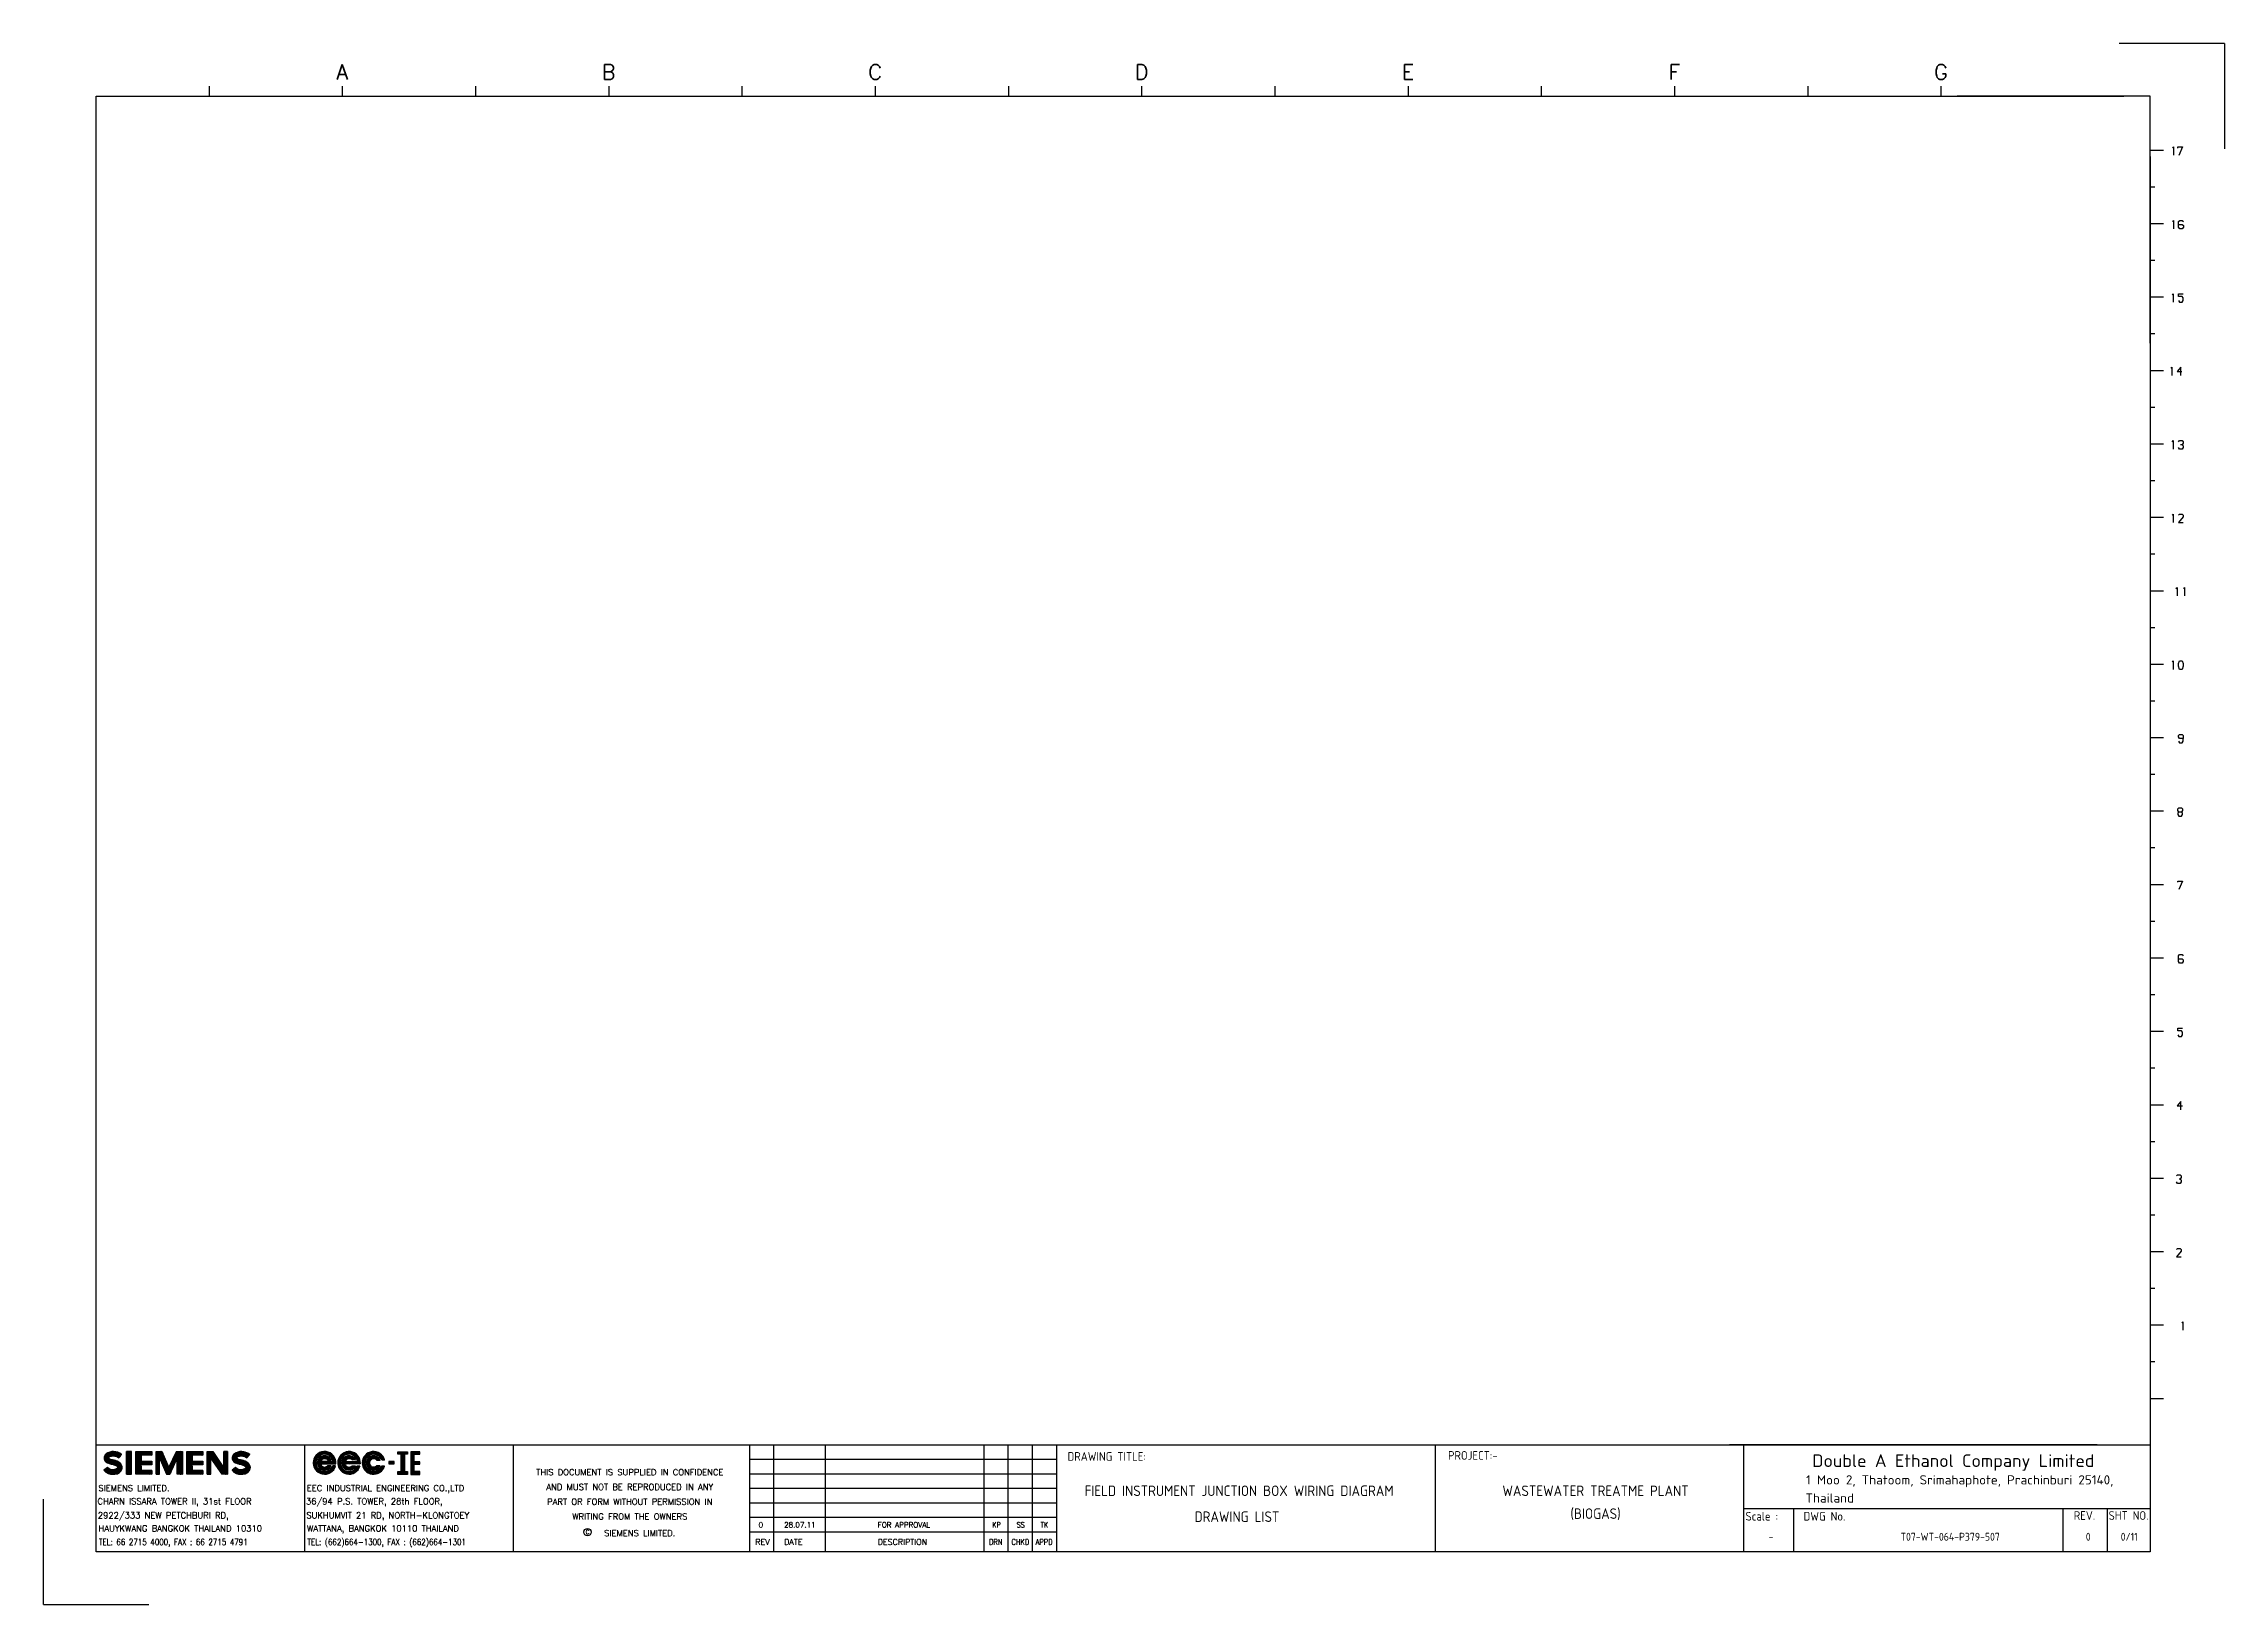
# Paper-space layout 'Layout1' of a CAD drawing. Header units: millimetres. Extents: x 0 to 415, y 0 to 297.
import ezdxf
from ezdxf.enums import TextEntityAlignment as Align

# ---------------------------------------------------------------- set-up
doc = ezdxf.new("R2010")
doc.units = ezdxf.units.MM
doc.header["$MEASUREMENT"] = 0
doc.layers.get('0').update_dxf_attribs({"linetype": 'CONTINUOUS'})
doc.layers.add('52049_PAPER A3$0$Frame_A1', color=253, linetype='CONTINUOUS')
doc.styles.add('52049_PAPER A3$0$ISO Proportional', font='isocp.shx')
doc.styles.add('52049_PAPER A3$0$MONOTXT', font='simplex')
doc.styles.add('52049_PAPER A3$0$Romans-title', font='romans.shx')

psp = doc.layouts.get("Layout1")

# ---------------------------------------------------------------- texts
at = {"style": '52049_PAPER A3$0$ISO Proportional'}
for s, height, p in [('DRAWING LIST', 2, (227.09, 16.69)), ('0/11', 1.5, (396.89, 12.87))]:
    psp.add_text(s, height=height, dxfattribs=at).set_placement(p, align=Align.MIDDLE_CENTER)

# ---------------------------------------------------------------- blocks, each defined once
blk = doc.blocks.new('52049_PAPER A3$0$siemens logo')
at = {"color": 7}
for p, q in [((10.71, 26.97), (11.98, 28.23)), ((10.71, 27.04), (11.88, 28.21)), ((10.71, 27.12), (11.77, 28.18)), ((11.9, 25.91), (10.71, 27.1)), ((11.79, 25.94), (10.71, 27.02)), ((11.67, 25.99), (10.71, 26.94)), ((10.71, 24.67), (11.07, 25.03)), ((10.72, 26.9), (12.07, 28.25)), ((10.72, 27.21), (11.65, 28.14)), ((12.01, 25.87), (10.72, 27.17)), ((10.73, 26.83), (12.16, 28.26)), ((12.12, 25.85), (10.73, 27.23)), ((11.54, 26.04), (10.73, 26.85)), ((10.74, 26.77), (12.25, 28.27)), ((10.74, 27.31), (11.52, 28.09)), ((12.22, 25.82), (10.74, 27.3)), ((11.4, 26.11), (10.75, 26.75)), ((10.75, 24.63), (11.35, 25.23)), ((10.76, 26.71), (12.33, 28.28)), ((12.31, 25.8), (10.76, 27.36)), ((10.78, 26.66), (12.41, 28.28)), ((10.78, 27.42), (11.37, 28.01)), ((12.41, 25.79), (10.78, 27.41)), ((10.78, 24.59), (11.38, 25.19)), ((11.24, 26.19), (10.79, 26.63)), ((12.5, 25.77), (10.8, 27.47)), ((10.81, 26.6), (12.48, 28.28)), ((10.82, 24.55), (11.43, 25.15)), ((10.83, 26.55), (12.56, 28.28)), ((12.6, 25.75), (10.83, 27.52)), ((10.86, 26.5), (12.63, 28.27)), ((12.71, 25.71), (10.86, 27.57)), ((10.86, 24.51), (11.47, 25.12)), ((10.87, 27.59), (11.17, 27.89)), ((10.89, 26.46), (12.7, 28.26)), ((12.82, 25.67), (10.89, 27.61)), ((11.05, 26.29), (10.9, 26.45)), ((10.9, 24.48), (11.51, 25.09)), ((12.95, 25.62), (10.92, 27.66)), ((10.92, 26.41), (11.62, 27.11)), ((10.94, 24.44), (11.56, 25.05)), ((11.63, 27.02), (10.95, 27.7)), ((10.96, 26.37), (11.63, 27.04)), ((11.91, 23.98), (10.96, 24.93)), ((11.62, 27.11), (10.99, 27.74)), ((10.99, 24.41), (11.6, 25.02)), ((11, 26.33), (11.65, 26.99)), ((12, 23.97), (11, 24.97)), ((11.64, 27.17), (11.03, 27.78)), ((11.03, 24.37), (11.65, 25)), ((11.04, 26.3), (11.68, 26.94)), ((12.09, 23.96), (11.04, 25)), ((11.66, 27.22), (11.07, 27.81)), ((11.07, 24.34), (11.7, 24.97)), ((12.18, 23.95), (11.08, 25.04)), ((11.09, 26.27), (11.71, 26.9)), ((11.7, 27.26), (11.11, 27.85)), ((11.12, 24.31), (11.75, 24.94)), ((12.26, 23.94), (11.13, 25.07)), ((11.14, 26.24), (11.75, 26.86)), ((11.74, 27.29), (11.16, 27.88)), ((12.34, 23.94), (11.17, 25.11)), ((11.17, 24.28), (11.8, 24.92)), ((11.19, 26.22), (11.8, 26.83)), ((11.8, 27.32), (11.2, 27.91)), ((12.41, 23.94), (11.21, 25.14)), ((11.24, 26.19), (11.85, 26.8)), ((11.85, 27.34), (11.25, 27.94)), ((12.49, 23.94), (11.25, 25.18)), ((11.29, 26.16), (11.9, 26.78)), ((12.57, 23.94), (11.29, 25.21)), ((11.91, 27.36), (11.3, 27.97)), ((11.34, 26.14), (11.96, 26.76)), ((11.97, 27.37), (11.35, 28)), ((12.03, 27.39), (11.39, 28.02)), ((11.39, 26.11), (12.03, 26.75)), ((11.44, 26.09), (12.1, 26.74)), ((12.09, 27.4), (11.45, 28.05)), ((12.64, 23.94), (11.45, 25.13)), ((11.49, 26.06), (12.16, 26.73)), ((12.16, 27.41), (11.5, 28.07)), ((12.23, 27.42), (11.55, 28.1)), ((11.55, 26.04), (12.23, 26.72)), ((12.3, 27.43), (11.6, 28.12)), ((11.6, 26.02), (12.29, 26.71)), ((11.65, 25.99), (12.35, 26.69)), ((12.37, 27.43), (11.66, 28.14)), ((12.72, 23.94), (11.68, 24.98)), ((11.71, 25.97), (12.41, 26.68)), ((12.45, 27.43), (11.72, 28.16)), ((12.53, 27.43), (11.77, 28.18)), ((11.77, 25.95), (12.48, 26.66)), ((11.82, 25.93), (12.54, 26.65)), ((12.61, 27.42), (11.83, 28.2)), ((12.79, 23.94), (11.83, 24.91)), ((11.84, 27.33), (12.77, 28.26)), ((13.12, 25.53), (11.86, 26.8)), ((11.88, 25.91), (12.6, 26.63)), ((12.7, 27.41), (11.89, 28.21)), ((11.94, 25.9), (12.66, 26.61)), ((11.96, 27.37), (12.83, 28.25)), ((12.8, 27.39), (11.96, 28.23)), ((14.01, 24.72), (11.97, 26.76)), ((12, 25.88), (12.72, 26.6)), ((12, 23.97), (12.95, 24.91)), ((12.9, 27.36), (12.02, 28.24)), ((12.06, 27.39), (12.9, 28.23)), ((14.03, 24.77), (12.06, 26.75)), ((12.06, 25.86), (12.78, 26.58)), ((12.07, 23.96), (13.09, 24.98)), ((13.02, 27.32), (12.08, 28.25)), ((12.12, 25.85), (12.83, 26.56)), ((12.14, 23.95), (13.97, 25.78)), ((13.15, 27.26), (12.15, 28.26)), ((12.15, 27.41), (12.96, 28.22)), ((14.05, 24.83), (12.15, 26.73)), ((12.18, 25.83), (12.89, 26.54)), ((12.21, 23.94), (14, 25.74)), ((13.3, 27.2), (12.22, 28.27)), ((12.24, 27.42), (13.02, 28.21)), ((14.08, 24.88), (12.24, 26.72)), ((12.24, 25.82), (12.95, 26.52)), ((12.28, 23.94), (14.03, 25.69)), ((13.46, 27.11), (12.29, 28.28)), ((12.31, 25.8), (13, 26.5)), ((12.32, 27.43), (13.09, 28.19)), ((14.1, 24.94), (12.34, 26.7)), ((12.36, 23.94), (14.05, 25.63)), ((13.52, 27.12), (12.37, 28.28)), ((12.37, 25.79), (13.06, 26.48)), ((12.4, 27.43), (13.15, 28.18)), ((13.56, 27.16), (12.44, 28.28)), ((14.11, 25), (12.44, 26.67)), ((12.44, 25.78), (13.11, 26.46)), ((12.44, 23.94), (14.08, 25.58)), ((12.48, 27.43), (13.21, 28.16)), ((12.5, 25.77), (13.17, 26.44)), ((12.51, 23.94), (14.1, 25.52)), ((13.59, 27.2), (12.52, 28.28)), ((14.13, 25.06), (12.54, 26.65)), ((12.55, 27.43), (13.26, 28.14)), ((12.56, 25.75), (13.22, 26.42)), ((12.59, 23.94), (14.12, 25.47)), ((13.63, 27.25), (12.6, 28.27)), ((12.62, 27.42), (13.32, 28.12)), ((12.62, 25.74), (13.28, 26.39)), ((14.14, 25.12), (12.65, 26.62)), ((12.67, 23.94), (14.13, 25.41)), ((12.68, 25.72), (13.33, 26.37)), ((13.66, 27.29), (12.69, 28.27)), ((12.69, 27.41), (13.38, 28.1)), ((12.74, 25.7), (13.38, 26.34)), ((12.74, 23.94), (14.15, 25.35)), ((12.75, 27.4), (13.43, 28.08)), ((14.16, 25.19), (12.76, 26.58)), ((13.7, 27.33), (12.77, 28.25)), ((12.8, 25.68), (13.43, 26.32)), ((12.81, 27.38), (13.49, 28.06)), ((12.82, 23.95), (14.16, 25.28)), ((13.73, 27.37), (12.86, 28.24)), ((12.86, 25.66), (13.48, 26.29)), ((12.87, 27.37), (13.54, 28.03)), ((14.16, 25.26), (12.87, 26.55)), ((12.91, 25.64), (13.53, 26.26)), ((12.91, 23.96), (14.16, 25.2)), ((12.93, 27.35), (13.59, 28.01)), ((13.77, 27.41), (12.96, 28.22)), ((12.96, 25.62), (13.57, 26.23)), ((13.62, 24.26), (12.97, 24.92)), ((12.99, 27.33), (13.64, 27.98)), ((14.15, 25.35), (12.99, 26.51)), ((13, 23.97), (14.14, 25.11)), ((13.01, 25.59), (13.62, 26.19)), ((13.67, 24.3), (13.02, 24.94)), ((13.05, 27.31), (13.69, 27.96)), ((13.8, 27.45), (13.06, 28.2)), ((13.07, 25.57), (13.66, 26.16)), ((13.71, 24.33), (13.07, 24.97)), ((13.1, 27.29), (13.74, 27.93)), ((13.1, 23.99), (14.12, 25.01)), ((14.12, 25.45), (13.11, 26.46)), ((13.11, 25.54), (13.7, 26.12)), ((13.75, 24.37), (13.12, 25)), ((13.15, 27.26), (13.79, 27.9)), ((13.15, 25.5), (13.74, 26.09)), ((13.84, 27.5), (13.16, 28.17)), ((13.78, 24.41), (13.17, 25.02)), ((13.19, 25.46), (13.78, 26.05)), ((13.98, 24.67), (13.2, 25.45)), ((13.21, 27.24), (13.84, 27.87)), ((13.82, 24.45), (13.21, 25.06)), ((13.22, 25.42), (13.81, 26.01)), ((14.08, 25.57), (13.24, 26.41)), ((13.25, 25.37), (13.85, 25.97)), ((13.85, 24.49), (13.25, 25.1)), ((13.26, 27.21), (13.89, 27.84)), ((13.87, 27.54), (13.27, 28.14)), ((13.27, 25.31), (13.88, 25.92)), ((13.27, 25.16), (13.94, 25.83)), ((13.95, 24.63), (13.27, 25.31)), ((13.89, 24.53), (13.27, 25.15)), ((13.28, 25.24), (13.91, 25.88)), ((13.92, 24.58), (13.28, 25.22)), ((13.31, 27.19), (13.93, 27.81)), ((13.36, 27.16), (13.98, 27.78)), ((14.02, 25.71), (13.38, 26.35)), ((13.91, 27.58), (13.39, 28.09)), ((13.41, 27.14), (14.02, 27.75)), ((13.46, 27.11), (13.8, 27.45)), ((13.94, 27.62), (13.53, 28.04)), ((13.89, 25.91), (13.58, 26.22)), ((13.98, 27.66), (13.68, 27.96)), ((14.01, 27.71), (13.86, 27.86)), ((14.94, 23.94), (14.94, 28.28)), ((15.91, 28.28), (14.94, 28.28)), ((14.94, 27.33), (15.89, 28.28)), ((14.94, 27.41), (15.81, 28.28)), ((14.94, 27.56), (15.66, 28.28)), ((14.94, 27.64), (15.58, 28.28)), ((14.94, 27.71), (15.51, 28.28)), ((14.94, 27.79), (15.43, 28.28)), ((14.94, 27.87), (15.35, 28.28)), ((14.94, 27.94), (15.28, 28.28)), ((14.94, 28.02), (15.2, 28.28)), ((14.94, 27.48), (15.74, 28.28)), ((14.94, 28.17), (15.05, 28.28)), ((14.94, 28.25), (14.97, 28.28)), ((14.94, 28.1), (15.12, 28.28)), ((15.91, 27.3), (14.94, 28.27)), ((14.94, 27.25), (15.91, 28.23)), ((15.91, 27.22), (14.94, 28.19)), ((14.94, 27.18), (15.91, 28.15)), ((15.91, 27.14), (14.94, 28.11)), ((14.94, 27.1), (15.91, 28.07)), ((15.91, 27.07), (14.94, 28.04)), ((14.94, 27.02), (15.91, 28)), ((15.91, 26.99), (14.94, 27.96)), ((14.94, 26.95), (15.91, 27.92)), ((15.91, 26.91), (14.94, 27.88)), ((14.94, 26.87), (15.91, 27.84)), ((15.91, 26.84), (14.94, 27.81)), ((14.94, 26.79), (15.91, 27.77)), ((15.91, 26.76), (14.94, 27.73)), ((14.94, 26.72), (15.91, 27.69)), ((15.91, 26.68), (14.94, 27.65)), ((14.94, 26.64), (15.91, 27.61)), ((15.91, 26.61), (14.94, 27.58)), ((14.94, 26.56), (15.91, 27.54)), ((15.91, 26.53), (14.94, 27.5)), ((14.94, 26.49), (15.91, 27.46)), ((15.91, 26.45), (14.94, 27.42)), ((14.94, 26.41), (15.91, 27.38)), ((15.91, 26.38), (14.94, 27.35)), ((14.94, 26.33), (15.91, 27.31)), ((15.91, 26.3), (14.94, 27.27)), ((14.94, 26.26), (15.91, 27.23)), ((15.91, 26.22), (14.94, 27.19)), ((14.94, 26.18), (15.91, 27.15)), ((15.91, 26.15), (14.94, 27.12)), ((14.94, 26.1), (15.91, 27.08)), ((15.91, 26.07), (14.94, 27.04)), ((14.94, 26.03), (15.91, 27)), ((15.91, 25.99), (14.94, 26.96)), ((14.94, 25.95), (15.91, 26.92)), ((15.91, 25.92), (14.94, 26.89)), ((14.94, 25.87), (15.91, 26.85)), ((15.91, 25.84), (14.94, 26.81)), ((14.94, 25.8), (15.91, 26.77)), ((15.91, 25.76), (14.94, 26.73)), ((14.94, 25.72), (15.91, 26.69)), ((15.91, 25.69), (14.94, 26.66)), ((14.94, 25.64), (15.91, 26.62)), ((15.91, 25.61), (14.94, 26.58)), ((14.94, 25.57), (15.91, 26.54)), ((15.91, 25.53), (14.94, 26.5)), ((14.94, 25.49), (15.91, 26.46)), ((15.91, 25.46), (14.94, 26.43)), ((14.94, 25.41), (15.91, 26.39)), ((15.91, 25.38), (14.94, 26.35)), ((14.94, 25.34), (15.91, 26.31)), ((15.91, 25.3), (14.94, 26.27)), ((14.94, 25.26), (15.91, 26.23)), ((15.91, 25.23), (14.94, 26.2)), ((14.94, 25.18), (15.91, 26.16)), ((15.91, 25.15), (14.94, 26.12)), ((14.94, 25.11), (15.91, 26.08)), ((15.91, 25.07), (14.94, 26.04)), ((14.94, 25.03), (15.91, 26)), ((15.91, 25), (14.94, 25.97)), ((14.94, 24.95), (15.91, 25.93)), ((15.91, 24.92), (14.94, 25.89)), ((14.94, 24.88), (15.91, 25.85)), ((15.91, 24.84), (14.94, 25.81)), ((14.94, 24.8), (15.91, 25.77)), ((15.91, 24.77), (14.94, 25.74)), ((14.94, 24.72), (15.91, 25.7)), ((15.91, 24.69), (14.94, 25.66)), ((14.94, 24.65), (15.91, 25.62)), ((15.91, 24.61), (14.94, 25.59)), ((14.94, 24.57), (15.91, 25.54)), ((15.91, 24.54), (14.94, 25.51)), ((14.94, 24.49), (15.91, 25.47)), ((15.91, 24.46), (14.94, 25.43)), ((14.94, 24.42), (15.91, 25.39)), ((15.91, 24.38), (14.94, 25.36)), ((14.94, 24.34), (15.91, 25.31)), ((15.91, 24.31), (14.94, 25.28)), ((14.94, 24.27), (15.91, 25.24)), ((15.91, 24.23), (14.94, 25.2)), ((14.94, 24.19), (15.91, 25.16)), ((15.91, 24.15), (14.94, 25.13)), ((14.94, 24.11), (15.91, 25.08)), ((15.91, 24.08), (14.94, 25.05)), ((14.94, 24.04), (15.91, 25.01)), ((15.91, 24), (14.94, 24.97)), ((14.94, 23.96), (15.91, 24.93)), ((15.91, 27.37), (15.01, 28.28)), ((15.91, 27.45), (15.08, 28.28)), ((15.91, 27.53), (15.16, 28.28)), ((15.91, 27.6), (15.24, 28.28)), ((15.91, 27.68), (15.31, 28.28)), ((15.91, 27.76), (15.39, 28.28)), ((15.91, 27.83), (15.47, 28.28)), ((15.91, 27.91), (15.54, 28.28)), ((15.91, 27.99), (15.62, 28.28)), ((15.91, 28.06), (15.7, 28.28)), ((15.91, 28.14), (15.77, 28.28)), ((15.91, 28.22), (15.85, 28.28)), ((15.91, 23.94), (15.91, 28.28)), ((16.77, 28.28), (19.8, 28.28)), ((16.77, 23.94), (16.77, 28.28)), ((16.77, 26.85), (18.19, 28.28)), ((16.77, 26.78), (18.27, 28.28)), ((16.77, 26.7), (18.35, 28.28)), ((16.77, 26.62), (18.42, 28.28)), ((16.77, 27.01), (18.04, 28.28)), ((16.77, 26.93), (18.12, 28.28)), ((16.77, 28.15), (16.89, 28.28)), ((16.77, 28.08), (16.97, 28.28)), ((16.77, 28), (17.04, 28.28)), ((16.77, 27.93), (17.12, 28.28)), ((16.77, 27.85), (17.2, 28.28)), ((16.77, 27.77), (17.27, 28.28)), ((16.77, 27.7), (17.35, 28.28)), ((16.77, 27.62), (17.43, 28.28)), ((16.77, 27.54), (17.5, 28.28)), ((16.77, 27.47), (17.58, 28.28)), ((16.77, 28.23), (16.81, 28.28)), ((17.74, 27.31), (16.77, 28.28)), ((16.77, 27.39), (17.66, 28.28)), ((16.77, 27.31), (17.73, 28.28)), ((16.77, 27.24), (17.81, 28.28)), ((16.77, 27.16), (17.89, 28.28)), ((16.77, 27.08), (17.96, 28.28)), ((17.74, 27.23), (16.77, 28.21)), ((17.74, 27.16), (16.77, 28.13)), ((17.74, 27.08), (16.77, 28.06)), ((17.74, 27), (16.77, 27.98)), ((17.74, 26.93), (16.77, 27.9)), ((17.74, 26.85), (16.77, 27.83)), ((17.74, 26.77), (16.77, 27.75)), ((17.74, 26.7), (16.77, 27.67)), ((17.74, 26.62), (16.77, 27.6)), ((17.74, 26.54), (16.77, 27.52)), ((16.77, 26.55), (17.74, 27.52)), ((17.74, 26.47), (16.77, 27.44)), ((16.77, 26.47), (17.74, 27.44)), ((18.4, 25.73), (16.77, 27.37)), ((16.77, 26.39), (17.74, 27.37)), ((18.33, 25.73), (16.77, 27.29)), ((16.77, 26.32), (17.74, 27.29)), ((18.25, 25.73), (16.77, 27.21)), ((16.77, 26.24), (17.74, 27.21)), ((18.17, 25.73), (16.77, 27.14)), ((16.77, 26.16), (17.74, 27.14)), ((18.1, 25.73), (16.77, 27.06)), ((16.77, 26.09), (17.74, 27.06)), ((18.02, 25.73), (16.77, 26.98)), ((16.77, 26.01), (17.74, 26.98)), ((17.94, 25.73), (16.77, 26.91)), ((16.77, 25.93), (17.74, 26.91)), ((17.87, 25.73), (16.77, 26.83)), ((16.77, 25.86), (17.74, 26.83)), ((17.79, 25.73), (16.77, 26.75)), ((16.77, 25.78), (17.74, 26.75)), ((17.74, 25.7), (16.77, 26.68)), ((16.77, 25.7), (17.74, 26.68)), ((17.74, 25.62), (16.77, 26.6)), ((16.77, 25.63), (17.74, 26.6)), ((17.74, 25.55), (16.77, 26.52)), ((16.77, 25.55), (17.74, 26.52)), ((17.74, 25.47), (16.77, 26.45)), ((16.77, 25.47), (17.74, 26.45)), ((16.77, 25.4), (17.82, 26.45)), ((16.77, 25.01), (18.2, 26.45)), ((16.77, 24.94), (18.28, 26.45)), ((16.77, 24.86), (18.36, 26.45)), ((16.77, 24.78), (18.43, 26.45)), ((16.77, 25.17), (18.05, 26.45)), ((16.77, 25.09), (18.13, 26.45)), ((16.77, 25.24), (17.97, 26.45)), ((16.77, 25.32), (17.9, 26.45)), ((17.74, 25.39), (16.77, 26.37)), ((17.74, 25.32), (16.77, 26.29)), ((17.74, 25.24), (16.77, 26.22)), ((17.74, 25.16), (16.77, 26.14)), ((17.74, 25.09), (16.77, 26.06)), ((17.74, 25.01), (16.77, 25.99)), ((17.74, 24.93), (16.77, 25.91)), ((17.74, 24.86), (16.77, 25.83)), ((17.74, 24.78), (16.77, 25.76)), ((17.74, 24.7), (16.77, 25.68)), ((16.77, 24.71), (17.74, 25.68)), ((18.43, 23.94), (16.77, 25.6)), ((16.77, 24.63), (17.74, 25.6)), ((18.35, 23.94), (16.77, 25.53)), ((16.77, 24.55), (17.74, 25.53)), ((18.27, 23.94), (16.77, 25.45)), ((16.77, 24.48), (17.74, 25.45)), ((16.77, 24.4), (17.74, 25.38)), ((18.2, 23.94), (16.77, 25.37)), ((18.12, 23.94), (16.77, 25.3)), ((16.77, 24.32), (17.74, 25.3)), ((18.04, 23.94), (16.77, 25.22)), ((16.77, 24.25), (17.74, 25.22)), ((16.77, 24.17), (17.74, 25.15)), ((17.97, 23.94), (16.77, 25.14)), ((17.89, 23.94), (16.77, 25.07)), ((16.77, 24.09), (17.74, 25.07)), ((17.81, 23.94), (16.77, 24.99)), ((16.77, 24.02), (17.74, 24.99)), ((16.77, 23.94), (17.74, 24.92)), ((17.74, 23.94), (16.77, 24.91)), ((17.74, 27.39), (16.85, 28.28)), ((17.74, 27.47), (16.93, 28.28)), ((17.74, 27.55), (17, 28.28)), ((17.8, 27.56), (17.08, 28.28)), ((17.88, 27.56), (17.16, 28.28)), ((17.95, 27.56), (17.23, 28.28)), ((18.03, 27.56), (17.31, 28.28)), ((18.11, 27.56), (17.39, 28.28)), ((18.18, 27.56), (17.46, 28.28)), ((18.26, 27.56), (17.54, 28.28)), ((18.34, 27.56), (17.62, 28.28)), ((18.41, 27.56), (17.69, 28.28)), ((19.8, 27.56), (17.74, 27.56)), ((17.74, 27.56), (17.74, 27.35)), ((17.74, 27.41), (17.74, 26.54)), ((17.74, 26.54), (17.74, 26.45)), ((17.74, 26.45), (19.8, 26.45)), ((19.8, 25.73), (17.74, 25.73)), ((17.74, 25.52), (17.74, 25.73)), ((17.74, 25.52), (17.74, 24.66)), ((18.48, 25.73), (17.76, 26.45)), ((18.49, 27.56), (17.77, 28.28)), ((17.78, 27.56), (18.5, 28.28)), ((17.79, 25.73), (18.51, 26.45)), ((18.56, 25.73), (17.84, 26.45)), ((18.57, 27.56), (17.85, 28.28)), ((17.85, 27.56), (18.58, 28.28)), ((17.87, 25.73), (18.58, 26.45)), ((18.63, 25.73), (17.91, 26.45)), ((18.64, 27.56), (17.92, 28.28)), ((17.93, 27.56), (18.65, 28.28)), ((17.94, 25.73), (18.66, 26.45)), ((18.71, 25.73), (17.99, 26.45)), ((18.72, 27.56), (18, 28.28)), ((18.01, 27.56), (18.73, 28.28)), ((18.02, 25.73), (18.74, 26.45)), ((18.79, 25.73), (18.07, 26.45)), ((18.8, 27.56), (18.08, 28.28)), ((18.08, 27.56), (18.8, 28.28)), ((18.1, 25.73), (18.81, 26.45)), ((18.86, 25.73), (18.14, 26.45)), ((18.87, 27.56), (18.15, 28.28)), ((18.16, 27.56), (18.88, 28.28)), ((18.17, 25.73), (18.89, 26.45)), ((18.94, 25.73), (18.22, 26.45)), ((18.95, 27.56), (18.23, 28.28)), ((18.24, 27.56), (18.96, 28.28)), ((18.25, 25.73), (18.97, 26.45)), ((19.02, 25.73), (18.3, 26.45)), ((18.31, 27.56), (19.03, 28.28)), ((19.03, 27.56), (18.31, 28.28)), ((18.33, 25.73), (19.04, 26.45)), ((19.09, 25.73), (18.37, 26.45)), ((19.1, 27.56), (18.38, 28.28)), ((18.39, 27.56), (19.11, 28.28)), ((18.4, 25.73), (19.12, 26.45)), ((19.17, 25.73), (18.45, 26.45)), ((19.18, 27.56), (18.46, 28.28)), ((18.47, 27.56), (19.19, 28.28)), ((18.48, 25.73), (19.2, 26.45)), ((19.25, 25.73), (18.53, 26.45)), ((19.26, 27.56), (18.54, 28.28)), ((18.54, 27.56), (19.26, 28.28)), ((18.56, 25.73), (19.27, 26.45)), ((19.32, 25.73), (18.6, 26.45)), ((19.33, 27.56), (18.61, 28.28)), ((18.62, 27.56), (19.34, 28.28)), ((18.63, 25.73), (19.35, 26.45)), ((19.4, 25.73), (18.68, 26.45)), ((19.41, 27.56), (18.69, 28.28)), ((18.7, 27.56), (19.42, 28.28)), ((18.71, 25.73), (19.43, 26.45)), ((19.48, 25.73), (18.76, 26.45)), ((19.49, 27.56), (18.77, 28.28)), ((18.77, 27.56), (19.49, 28.28)), ((18.79, 25.73), (19.5, 26.45)), ((19.55, 25.73), (18.83, 26.45)), ((19.56, 27.56), (18.84, 28.28)), ((18.85, 27.56), (19.57, 28.28)), ((18.86, 25.73), (19.58, 26.45)), ((19.63, 25.73), (18.91, 26.45)), ((19.64, 27.56), (18.92, 28.28)), ((18.93, 27.56), (19.65, 28.28)), ((18.94, 25.73), (19.66, 26.45)), ((19.71, 25.73), (18.99, 26.45)), ((19.72, 27.56), (19, 28.28)), ((19, 27.56), (19.72, 28.28)), ((19.02, 25.73), (19.73, 26.45)), ((19.78, 25.73), (19.06, 26.45)), ((19.79, 27.56), (19.07, 28.28)), ((19.08, 27.56), (19.8, 28.28)), ((19.09, 25.73), (19.8, 26.44)), ((19.8, 25.79), (19.14, 26.45)), ((19.8, 27.63), (19.15, 28.28)), ((19.16, 27.56), (19.8, 28.2)), ((19.17, 25.73), (19.8, 26.36)), ((19.8, 25.86), (19.22, 26.45)), ((19.8, 27.7), (19.23, 28.28)), ((19.23, 27.56), (19.8, 28.12)), ((19.25, 25.73), (19.8, 26.28)), ((19.8, 25.94), (19.29, 26.45)), ((19.8, 27.78), (19.3, 28.28)), ((19.31, 27.56), (19.8, 28.05)), ((19.32, 25.73), (19.8, 26.21)), ((19.8, 26.02), (19.37, 26.45)), ((19.8, 27.86), (19.38, 28.28)), ((19.39, 27.56), (19.8, 27.97)), ((19.4, 25.73), (19.8, 26.13)), ((19.8, 26.09), (19.45, 26.45)), ((19.8, 27.93), (19.46, 28.28)), ((19.46, 27.56), (19.8, 27.89)), ((19.48, 25.73), (19.8, 26.05)), ((19.8, 26.17), (19.52, 26.45)), ((19.8, 28.01), (19.53, 28.28)), ((19.54, 27.56), (19.8, 27.82)), ((19.55, 25.73), (19.8, 25.98)), ((19.8, 26.25), (19.6, 26.45)), ((19.8, 28.09), (19.61, 28.28)), ((19.62, 27.56), (19.8, 27.74)), ((19.63, 25.73), (19.8, 25.9)), ((19.8, 26.32), (19.68, 26.45)), ((19.8, 28.16), (19.69, 28.28)), ((19.69, 27.56), (19.8, 27.66)), ((19.71, 25.73), (19.8, 25.82)), ((19.8, 26.4), (19.75, 26.45)), ((19.8, 28.24), (19.76, 28.28)), ((19.77, 27.56), (19.8, 27.59)), ((19.78, 25.73), (19.8, 25.75)), ((19.8, 28.28), (19.8, 27.56)), ((19.8, 26.45), (19.8, 25.73)), ((20.62, 23.94), (20.62, 28.28)), ((20.62, 28.28), (21.71, 28.28)), ((20.62, 27.27), (21.63, 28.28)), ((20.62, 27.34), (21.56, 28.28)), ((20.62, 27.42), (21.48, 28.28)), ((20.62, 27.5), (21.4, 28.28)), ((20.62, 27.57), (21.33, 28.28)), ((20.62, 27.65), (21.25, 28.28)), ((20.62, 27.73), (21.17, 28.28)), ((20.62, 27.8), (21.1, 28.28)), ((20.62, 27.88), (21.02, 28.28)), ((20.62, 27.96), (20.94, 28.28)), ((20.62, 28.03), (20.87, 28.28)), ((20.62, 28.11), (20.79, 28.28)), ((20.62, 28.19), (20.71, 28.28)), ((20.62, 28.26), (20.64, 28.28)), ((20.62, 27.19), (21.71, 28.27)), ((22.56, 26.32), (20.62, 28.26)), ((20.62, 27.11), (21.73, 28.22)), ((22.62, 26.18), (20.62, 28.18)), ((20.62, 27.04), (21.75, 28.17)), ((20.62, 26.96), (21.78, 28.11)), ((22.68, 26.04), (20.62, 28.1)), ((20.62, 26.88), (21.8, 28.06)), ((22.74, 25.91), (20.62, 28.03)), ((20.62, 26.81), (21.82, 28.01)), ((22.8, 25.77), (20.62, 27.95)), ((20.62, 26.73), (21.85, 27.95)), ((20.62, 26.65), (21.87, 27.9)), ((22.86, 25.64), (20.62, 27.87)), ((20.62, 26.58), (21.89, 27.85)), ((22.92, 25.5), (20.62, 27.8)), ((20.62, 26.5), (21.92, 27.79)), ((22.98, 25.36), (20.62, 27.72)), ((21.25, 27.01), (20.62, 27.64)), ((21.25, 26.94), (20.62, 27.57)), ((21.25, 26.86), (20.62, 27.49)), ((21.25, 26.78), (20.62, 27.41)), ((21.25, 26.71), (20.62, 27.34)), ((21.25, 26.63), (20.62, 27.26)), ((21.25, 26.55), (20.62, 27.18)), ((21.25, 26.48), (20.62, 27.11)), ((20.62, 26.42), (21.25, 27.05)), ((21.25, 26.4), (20.62, 27.03)), ((20.62, 26.35), (21.25, 26.98)), ((21.25, 26.32), (20.62, 26.95)), ((20.62, 26.27), (21.25, 26.9)), ((21.25, 26.25), (20.62, 26.88)), ((20.62, 26.19), (21.25, 26.82)), ((21.25, 26.17), (20.62, 26.8)), ((20.62, 26.12), (21.25, 26.75)), ((21.25, 26.09), (20.62, 26.72)), ((20.62, 26.04), (21.25, 26.67)), ((21.25, 26.02), (20.62, 26.65)), ((20.62, 25.96), (21.25, 26.59)), ((21.25, 25.94), (20.62, 26.57)), ((20.62, 25.89), (21.25, 26.52)), ((21.25, 25.86), (20.62, 26.49)), ((20.62, 25.81), (21.25, 26.44)), ((21.25, 25.79), (20.62, 26.42)), ((20.62, 25.73), (21.25, 26.36)), ((21.25, 25.71), (20.62, 26.34)), ((20.62, 25.66), (21.25, 26.29)), ((21.25, 25.63), (20.62, 26.26)), ((20.62, 25.58), (21.25, 26.21)), ((21.25, 25.56), (20.62, 26.19)), ((20.62, 25.5), (21.25, 26.13)), ((21.25, 25.48), (20.62, 26.11)), ((20.62, 25.43), (21.25, 26.06)), ((21.25, 25.4), (20.62, 26.03)), ((20.62, 25.35), (21.25, 25.98)), ((21.25, 25.33), (20.62, 25.96)), ((20.62, 25.27), (21.25, 25.9)), ((21.25, 25.25), (20.62, 25.88)), ((20.62, 25.2), (21.25, 25.83)), ((21.25, 25.17), (20.62, 25.8)), ((20.62, 25.12), (21.25, 25.75)), ((21.25, 25.1), (20.62, 25.73)), ((20.62, 25.04), (21.25, 25.67)), ((21.25, 25.02), (20.62, 25.65)), ((20.62, 24.97), (21.25, 25.6)), ((21.25, 24.94), (20.62, 25.57)), ((20.62, 24.89), (21.25, 25.52)), ((21.25, 24.87), (20.62, 25.5)), ((20.62, 24.81), (21.25, 25.44)), ((21.25, 24.79), (20.62, 25.42)), ((20.62, 24.74), (21.25, 25.37)), ((21.25, 24.71), (20.62, 25.34)), ((20.62, 24.66), (21.25, 25.29)), ((21.25, 24.64), (20.62, 25.27)), ((20.62, 24.58), (21.25, 25.21)), ((21.25, 24.56), (20.62, 25.19)), ((20.62, 24.51), (21.25, 25.14)), ((21.25, 24.48), (20.62, 25.11)), ((20.62, 24.43), (21.25, 25.06)), ((21.25, 24.41), (20.62, 25.04)), ((20.62, 24.35), (21.25, 24.98)), ((21.25, 24.33), (20.62, 24.96)), ((20.62, 24.28), (21.25, 24.91)), ((22.5, 26.45), (20.68, 28.28)), ((22.44, 26.59), (20.75, 28.28)), ((22.38, 26.72), (20.83, 28.28)), ((22.32, 26.86), (20.91, 28.28)), ((22.27, 27), (20.98, 28.28)), ((22.21, 27.13), (21.06, 28.28)), ((22.15, 27.27), (21.14, 28.28)), ((22.09, 27.4), (21.21, 28.28)), ((21.25, 27.08), (22.6, 23.94)), ((21.25, 23.94), (21.25, 27.08)), ((21.26, 27.06), (21.94, 27.74)), ((21.28, 27.01), (21.96, 27.69)), ((22.03, 27.54), (21.29, 28.28)), ((21.31, 26.95), (21.99, 27.63)), ((23.57, 24.69), (21.31, 26.96)), ((21.33, 26.9), (22.01, 27.58)), ((21.35, 26.85), (22.03, 27.53)), ((23.55, 24.64), (21.36, 26.82)), ((21.97, 27.68), (21.37, 28.28)), ((21.38, 26.79), (22.06, 27.47)), ((21.4, 26.74), (22.08, 27.42)), ((21.42, 26.69), (22.1, 27.37)), ((23.52, 24.59), (21.42, 26.69)), ((21.91, 27.81), (21.44, 28.28)), ((21.45, 26.63), (22.13, 27.31)), ((21.47, 26.58), (22.15, 27.26)), ((23.5, 24.54), (21.48, 26.56)), ((21.49, 26.53), (22.17, 27.21)), ((21.85, 27.95), (21.52, 28.28)), ((21.52, 26.47), (22.2, 27.15)), ((21.54, 26.42), (22.22, 27.1)), ((23.48, 24.48), (21.54, 26.42)), ((21.56, 26.37), (22.24, 27.05)), ((21.58, 26.31), (22.27, 26.99)), ((21.79, 28.08), (21.6, 28.28)), ((23.45, 24.43), (21.6, 26.29)), ((21.61, 26.26), (22.29, 26.94)), ((21.63, 26.2), (22.31, 26.89)), ((21.65, 26.15), (22.34, 26.83)), ((23.43, 24.38), (21.65, 26.15)), ((21.73, 28.22), (21.67, 28.28)), ((21.68, 26.1), (22.36, 26.78)), ((21.7, 26.04), (22.38, 26.73)), ((21.71, 28.28), (23.03, 25.25)), ((23.41, 24.32), (21.71, 26.02)), ((21.72, 25.99), (22.41, 26.67)), ((21.75, 25.94), (22.43, 26.62)), ((21.77, 25.88), (22.45, 26.57)), ((23.38, 24.27), (21.77, 25.88)), ((21.79, 25.83), (22.48, 26.51)), ((21.82, 25.78), (22.5, 26.46)), ((23.36, 24.22), (21.83, 25.75)), ((21.84, 25.72), (22.52, 26.41)), ((21.86, 25.67), (22.55, 26.35)), ((21.88, 25.62), (22.57, 26.3)), ((23.33, 24.16), (21.89, 25.61)), ((21.91, 25.56), (22.59, 26.25)), ((21.93, 25.51), (22.62, 26.19)), ((23.31, 24.11), (21.94, 25.48)), ((21.95, 25.45), (22.64, 26.14)), ((21.98, 25.4), (22.66, 26.09)), ((22, 25.35), (22.69, 26.03)), ((23.29, 24.06), (22, 25.34)), ((22.02, 25.29), (22.71, 25.98)), ((22.05, 25.24), (22.73, 25.93)), ((23.26, 24), (22.06, 25.21)), ((22.07, 25.19), (22.76, 25.87)), ((22.09, 25.13), (22.78, 25.82)), ((22.11, 25.08), (22.8, 25.77)), ((23.24, 23.95), (22.12, 25.07)), ((22.14, 25.03), (22.83, 25.71)), ((22.16, 24.97), (22.85, 25.66)), ((22.18, 24.92), (22.87, 25.61)), ((23.17, 23.94), (22.18, 24.94)), ((22.21, 24.87), (22.89, 25.55)), ((22.23, 24.81), (22.92, 25.5)), ((22.25, 24.76), (22.94, 25.45)), ((22.28, 24.7), (22.96, 25.39)), ((22.3, 24.65), (22.99, 25.34)), ((22.32, 24.6), (23.01, 25.29)), ((22.35, 24.54), (24.43, 26.63)), ((22.37, 24.49), (24.37, 26.49)), ((22.39, 24.44), (24.31, 26.35)), ((22.41, 24.38), (24.25, 26.22)), ((22.44, 24.33), (24.19, 26.08)), ((22.46, 24.28), (24.12, 25.94)), ((22.48, 24.22), (24.06, 25.8)), ((22.51, 24.17), (24, 25.66)), ((22.53, 24.12), (23.94, 25.53)), ((22.55, 24.06), (23.88, 25.39)), ((22.58, 24.01), (23.82, 25.25)), ((22.6, 23.95), (23.76, 25.11)), ((22.66, 23.94), (23.69, 24.97)), ((23.03, 25.25), (24.46, 28.28)), ((23.59, 24.75), (23.05, 25.3)), ((23.07, 25.34), (24.49, 26.77)), ((23.62, 24.8), (23.07, 25.35)), ((23.64, 24.85), (23.1, 25.4)), ((23.66, 24.91), (23.12, 25.45)), ((23.14, 25.49), (24.55, 26.91)), ((23.69, 24.96), (23.14, 25.5)), ((23.71, 25.01), (23.17, 25.56)), ((23.74, 25.07), (23.19, 25.61)), ((23.21, 25.63), (24.62, 27.04)), ((23.76, 25.12), (23.22, 25.66)), ((24.63, 27.08), (23.24, 23.94)), ((23.78, 25.17), (23.24, 25.71)), ((23.27, 25.78), (25.61, 28.11)), ((23.81, 25.22), (23.27, 25.76)), ((23.83, 25.28), (23.29, 25.82)), ((23.85, 25.33), (23.32, 25.87)), ((23.34, 25.92), (25.61, 28.19)), ((23.88, 25.38), (23.34, 25.92)), ((23.9, 25.44), (23.37, 25.97)), ((23.92, 25.49), (23.39, 26.02)), ((23.41, 26.07), (25.61, 28.27)), ((23.95, 25.54), (23.41, 26.08)), ((23.97, 25.6), (23.44, 26.13)), ((24, 25.65), (23.46, 26.18)), ((23.48, 26.21), (25.54, 28.28)), ((24.02, 25.7), (23.49, 26.23)), ((24.04, 25.76), (23.51, 26.28)), ((24.07, 25.81), (23.54, 26.34)), ((23.55, 26.36), (25.47, 28.28)), ((24.09, 25.86), (23.56, 26.39)), ((24.11, 25.91), (23.59, 26.44)), ((24.14, 25.97), (23.61, 26.49)), ((23.62, 26.51), (25.39, 28.28)), ((24.16, 26.02), (23.64, 26.54)), ((24.18, 26.07), (23.66, 26.6)), ((23.69, 26.65), (25.31, 28.28)), ((24.21, 26.13), (23.69, 26.65)), ((24.23, 26.18), (23.71, 26.7)), ((24.25, 26.23), (23.73, 26.75)), ((23.75, 26.8), (25.24, 28.28)), ((24.28, 26.29), (23.76, 26.81)), ((24.3, 26.34), (23.78, 26.86)), ((24.33, 26.39), (23.81, 26.91)), ((23.82, 26.94), (25.16, 28.28)), ((24.35, 26.44), (23.83, 26.96)), ((24.37, 26.5), (23.86, 27.01)), ((24.4, 26.55), (23.88, 27.07)), ((23.89, 27.09), (25.08, 28.28)), ((24.42, 26.6), (23.91, 27.12)), ((24.44, 26.66), (23.93, 27.17)), ((23.96, 27.23), (25.01, 28.28)), ((24.47, 26.71), (23.96, 27.22)), ((24.49, 26.76), (23.98, 27.27)), ((24.51, 26.82), (24, 27.33)), ((24.03, 27.38), (24.93, 28.28)), ((24.54, 26.87), (24.03, 27.38)), ((24.56, 26.92), (24.05, 27.43)), ((24.59, 26.98), (24.08, 27.48)), ((24.1, 27.52), (24.85, 28.28)), ((24.61, 27.03), (24.1, 27.53)), ((24.63, 27.08), (24.13, 27.59)), ((25.61, 26.18), (24.15, 27.64)), ((24.17, 27.67), (24.78, 28.28)), ((25.61, 26.26), (24.18, 27.69)), ((25.61, 26.34), (24.2, 27.74)), ((24.23, 27.81), (24.7, 28.28)), ((25.61, 26.41), (24.23, 27.79)), ((25.61, 26.49), (24.25, 27.85)), ((25.61, 26.57), (24.27, 27.9)), ((24.3, 27.96), (24.62, 28.28)), ((25.61, 26.64), (24.3, 27.95)), ((25.61, 26.72), (24.32, 28)), ((25.61, 26.8), (24.35, 28.05)), ((24.37, 28.1), (24.55, 28.28)), ((25.61, 26.87), (24.37, 28.11)), ((25.61, 26.95), (24.4, 28.16)), ((25.61, 27.03), (24.42, 28.21)), ((24.44, 28.25), (24.47, 28.28)), ((25.61, 27.1), (24.45, 28.26)), ((24.46, 28.28), (24.52, 28.28)), ((25.61, 27.18), (24.51, 28.28)), ((24.52, 28.28), (25.61, 28.28)), ((25.61, 27.26), (24.59, 28.28)), ((24.63, 27.06), (25.61, 28.04)), ((24.63, 26.98), (25.61, 27.96)), ((24.63, 26.91), (25.61, 27.88)), ((24.63, 26.83), (25.61, 27.81)), ((24.63, 26.75), (25.61, 27.73)), ((24.63, 26.68), (25.61, 27.65)), ((24.63, 26.6), (25.61, 27.58)), ((24.63, 26.52), (25.61, 27.5)), ((24.63, 26.45), (25.61, 27.42)), ((24.63, 26.37), (25.61, 27.35)), ((24.63, 26.29), (25.61, 27.27)), ((24.63, 26.22), (25.61, 27.19)), ((24.63, 26.14), (25.61, 27.12)), ((24.63, 26.65), (24.63, 27.08)), ((25.61, 26.11), (24.63, 27.08)), ((24.63, 26.06), (25.61, 27.04)), ((25.61, 26.03), (24.63, 27)), ((24.63, 25.99), (25.61, 26.96)), ((25.61, 25.95), (24.63, 26.93)), ((24.63, 25.91), (25.61, 26.89)), ((25.61, 25.88), (24.63, 26.85)), ((24.63, 25.83), (25.61, 26.81)), ((25.61, 25.8), (24.63, 26.77)), ((24.63, 25.76), (25.61, 26.73)), ((25.61, 25.72), (24.63, 26.7)), ((24.63, 25.68), (25.61, 26.66)), ((24.63, 23.94), (24.63, 26.65)), ((25.61, 25.65), (24.63, 26.62)), ((24.63, 25.6), (25.61, 26.58)), ((25.61, 25.57), (24.63, 26.54)), ((24.63, 25.53), (25.61, 26.5)), ((25.61, 25.49), (24.63, 26.47)), ((24.63, 25.45), (25.61, 26.43)), ((25.61, 25.42), (24.63, 26.39)), ((24.63, 25.37), (25.61, 26.35)), ((25.61, 25.34), (24.63, 26.31)), ((24.63, 25.3), (25.61, 26.27)), ((25.61, 25.26), (24.63, 26.24)), ((24.63, 25.22), (25.61, 26.2)), ((25.61, 25.19), (24.63, 26.16)), ((24.63, 25.14), (25.61, 26.12)), ((25.61, 25.11), (24.63, 26.08)), ((24.63, 25.07), (25.61, 26.04)), ((25.61, 25.03), (24.63, 26.01)), ((24.63, 24.99), (25.61, 25.97)), ((25.61, 24.96), (24.63, 25.93)), ((24.63, 24.91), (25.61, 25.89)), ((25.61, 24.88), (24.63, 25.85)), ((24.63, 24.84), (25.61, 25.81)), ((25.61, 24.8), (24.63, 25.78)), ((24.63, 24.76), (25.61, 25.74)), ((25.61, 24.73), (24.63, 25.7)), ((24.63, 24.68), (25.61, 25.66)), ((25.61, 24.65), (24.63, 25.63)), ((24.63, 24.61), (25.61, 25.58)), ((25.61, 24.57), (24.63, 25.55)), ((24.63, 24.53), (25.61, 25.51)), ((25.61, 24.5), (24.63, 25.47)), ((24.63, 24.45), (25.61, 25.43)), ((25.61, 24.42), (24.63, 25.4)), ((24.63, 24.38), (25.61, 25.35)), ((25.61, 24.34), (24.63, 25.32)), ((24.63, 24.3), (25.61, 25.28)), ((25.61, 24.27), (24.63, 25.24)), ((24.63, 24.22), (25.61, 25.2)), ((25.61, 24.19), (24.63, 25.17)), ((24.63, 24.15), (25.61, 25.12)), ((25.61, 24.11), (24.63, 25.09)), ((24.63, 24.07), (25.61, 25.05)), ((25.61, 24.04), (24.63, 25.01)), ((24.63, 24), (25.61, 24.97)), ((25.61, 23.96), (24.63, 24.94)), ((25.61, 27.33), (24.66, 28.28)), ((25.61, 27.41), (24.74, 28.28)), ((25.61, 27.49), (24.82, 28.28)), ((25.61, 27.56), (24.89, 28.28)), ((25.61, 27.64), (24.97, 28.28)), ((25.61, 27.72), (25.05, 28.28)), ((25.61, 27.79), (25.12, 28.28)), ((25.61, 27.87), (25.2, 28.28)), ((25.61, 27.95), (25.28, 28.28)), ((25.61, 28.02), (25.35, 28.28)), ((25.61, 28.1), (25.43, 28.28)), ((25.61, 28.18), (25.51, 28.28)), ((25.61, 28.25), (25.58, 28.28)), ((25.61, 28.28), (25.61, 23.94)), ((26.46, 28.28), (29.5, 28.28)), ((26.46, 23.94), (26.46, 28.28)), ((26.46, 26.84), (27.9, 28.28)), ((26.46, 26.92), (27.83, 28.28)), ((26.46, 26.99), (27.75, 28.28)), ((26.46, 28.22), (26.52, 28.28)), ((26.46, 28.14), (26.6, 28.28)), ((26.46, 28.07), (26.68, 28.28)), ((26.46, 27.99), (26.75, 28.28)), ((26.46, 27.91), (26.83, 28.28)), ((26.46, 27.84), (26.91, 28.28)), ((26.46, 27.76), (26.98, 28.28)), ((26.46, 27.68), (27.06, 28.28)), ((26.46, 27.61), (27.14, 28.28)), ((26.46, 27.53), (27.21, 28.28)), ((26.46, 27.45), (27.29, 28.28)), ((26.46, 27.38), (27.37, 28.28)), ((26.46, 27.3), (27.44, 28.28)), ((26.46, 27.22), (27.52, 28.28)), ((26.46, 27.15), (27.6, 28.28)), ((26.46, 27.07), (27.67, 28.28)), ((26.46, 26.69), (28.06, 28.28)), ((26.46, 26.76), (27.98, 28.28)), ((26.46, 26.61), (28.13, 28.28)), ((27.44, 27.25), (26.46, 28.22)), ((27.44, 27.17), (26.46, 28.15)), ((27.44, 27.09), (26.46, 28.07)), ((27.44, 27.02), (26.46, 27.99)), ((27.44, 26.94), (26.46, 27.92)), ((27.44, 26.86), (26.46, 27.84)), ((27.44, 26.79), (26.46, 27.76)), ((27.44, 26.71), (26.46, 27.69)), ((27.44, 26.63), (26.46, 27.61)), ((27.44, 26.56), (26.46, 27.53)), ((26.46, 26.53), (27.44, 27.51)), ((27.44, 26.48), (26.46, 27.46)), ((26.46, 26.46), (27.44, 27.43)), ((28.11, 25.73), (26.46, 27.38)), ((26.46, 26.38), (27.44, 27.36)), ((28.04, 25.73), (26.46, 27.3)), ((26.46, 26.3), (27.44, 27.28)), ((27.96, 25.73), (26.46, 27.23)), ((26.46, 26.23), (27.44, 27.2)), ((27.88, 25.73), (26.46, 27.15)), ((26.46, 26.15), (27.44, 27.13)), ((27.81, 25.73), (26.46, 27.07)), ((26.46, 26.07), (27.44, 27.05)), ((27.73, 25.73), (26.46, 27)), ((26.46, 26), (27.44, 26.97)), ((27.65, 25.73), (26.46, 26.92)), ((26.46, 25.92), (27.44, 26.9)), ((27.58, 25.73), (26.46, 26.84)), ((26.46, 25.84), (27.44, 26.82)), ((27.5, 25.73), (26.46, 26.77)), ((26.46, 25.77), (27.44, 26.74)), ((27.44, 25.71), (26.46, 26.69)), ((26.46, 25.69), (27.44, 26.67)), ((27.44, 25.64), (26.46, 26.61)), ((26.46, 25.61), (27.44, 26.59)), ((27.44, 25.56), (26.46, 26.54)), ((26.46, 25.54), (27.44, 26.51)), ((27.44, 25.48), (26.46, 26.46)), ((26.46, 25.46), (27.45, 26.45)), ((26.46, 25.38), (27.53, 26.45)), ((26.46, 25), (27.91, 26.45)), ((26.46, 25.08), (27.84, 26.45)), ((26.46, 25.23), (27.68, 26.45)), ((26.46, 25.15), (27.76, 26.45)), ((26.46, 25.31), (27.61, 26.45)), ((26.46, 24.92), (27.99, 26.45)), ((26.46, 24.85), (28.07, 26.45)), ((26.46, 24.77), (28.14, 26.45)), ((27.44, 25.41), (26.46, 26.38)), ((27.44, 25.33), (26.46, 26.31)), ((27.44, 25.25), (26.46, 26.23)), ((27.44, 25.18), (26.46, 26.15)), ((27.44, 25.1), (26.46, 26.08)), ((27.44, 25.02), (26.46, 26)), ((27.44, 24.95), (26.46, 25.92)), ((27.44, 24.87), (26.46, 25.85)), ((27.44, 24.79), (26.46, 25.77)), ((27.44, 24.72), (26.46, 25.69)), ((26.46, 24.69), (27.44, 25.67)), ((28.14, 23.94), (26.46, 25.62)), ((26.46, 24.62), (27.44, 25.59)), ((28.06, 23.94), (26.46, 25.54)), ((26.46, 24.54), (27.44, 25.52)), ((27.98, 23.94), (26.46, 25.46)), ((26.46, 24.46), (27.44, 25.44)), ((27.91, 23.94), (26.46, 25.39)), ((26.46, 24.39), (27.44, 25.36)), ((27.83, 23.94), (26.46, 25.31)), ((26.46, 24.31), (27.44, 25.29)), ((27.75, 23.94), (26.46, 25.23)), ((26.46, 24.23), (27.44, 25.21)), ((27.68, 23.94), (26.46, 25.16)), ((26.46, 24.16), (27.44, 25.13)), ((27.6, 23.94), (26.46, 25.08)), ((26.46, 24.08), (27.44, 25.06)), ((27.52, 23.94), (26.46, 25)), ((26.46, 24), (27.44, 24.98)), ((27.45, 23.94), (26.46, 24.93)), ((27.44, 27.32), (26.48, 28.28)), ((26.48, 23.94), (27.44, 24.9)), ((27.44, 27.4), (26.56, 28.28)), ((27.44, 27.48), (26.64, 28.28)), ((27.44, 27.55), (26.71, 28.28)), ((27.51, 27.56), (26.79, 28.28)), ((27.59, 27.56), (26.87, 28.28)), ((27.66, 27.56), (26.94, 28.28)), ((27.74, 27.56), (27.02, 28.28)), ((27.82, 27.56), (27.1, 28.28)), ((27.89, 27.56), (27.17, 28.28)), ((27.97, 27.56), (27.25, 28.28)), ((28.05, 27.56), (27.33, 28.28)), ((28.12, 27.56), (27.4, 28.28)), ((29.5, 25.73), (27.43, 25.73)), ((29.5, 27.56), (27.44, 27.56)), ((27.44, 27.56), (27.44, 27.41)), ((27.44, 27.41), (27.44, 26.54)), ((27.44, 26.54), (27.44, 26.45)), ((27.44, 26.45), (29.5, 26.45)), ((27.44, 25.52), (27.44, 25.73)), ((27.44, 25.52), (27.44, 24.66)), ((28.19, 25.73), (27.47, 26.45)), ((28.2, 27.56), (27.48, 28.28)), ((27.49, 27.56), (28.21, 28.28)), ((27.5, 25.73), (28.22, 26.45)), ((28.27, 25.73), (27.55, 26.45)), ((28.28, 27.56), (27.56, 28.28)), ((27.57, 27.56), (28.29, 28.28)), ((27.58, 25.73), (28.3, 26.45)), ((28.34, 25.73), (27.62, 26.45)), ((28.35, 27.56), (27.63, 28.28)), ((27.64, 27.56), (28.36, 28.28)), ((27.65, 25.73), (28.37, 26.45)), ((28.42, 25.73), (27.7, 26.45)), ((28.43, 27.56), (27.71, 28.28)), ((27.72, 27.56), (28.44, 28.28)), ((27.73, 25.73), (28.45, 26.45)), ((28.5, 25.73), (27.78, 26.45)), ((28.51, 27.56), (27.79, 28.28)), ((27.8, 27.56), (28.52, 28.28)), ((27.81, 25.73), (28.53, 26.45)), ((28.57, 25.73), (27.85, 26.45)), ((28.58, 27.56), (27.86, 28.28)), ((27.87, 27.56), (28.59, 28.28)), ((27.88, 25.73), (28.6, 26.45)), ((28.65, 25.73), (27.93, 26.45)), ((28.66, 27.56), (27.94, 28.28)), ((27.95, 27.56), (28.67, 28.28)), ((27.96, 25.73), (28.68, 26.45)), ((28.73, 25.73), (28.01, 26.45)), ((28.74, 27.56), (28.02, 28.28)), ((28.03, 27.56), (28.75, 28.28)), ((28.04, 25.73), (28.76, 26.45)), ((28.8, 25.73), (28.08, 26.45)), ((28.81, 27.56), (28.09, 28.28)), ((28.1, 27.56), (28.82, 28.28)), ((28.11, 25.73), (28.83, 26.45)), ((28.88, 25.73), (28.16, 26.45)), ((28.89, 27.56), (28.17, 28.28)), ((28.18, 27.56), (28.9, 28.28)), ((28.19, 25.73), (28.91, 26.45)), ((28.96, 25.73), (28.24, 26.45)), ((28.25, 27.56), (28.98, 28.28)), ((28.97, 27.56), (28.25, 28.28)), ((28.27, 25.73), (28.98, 26.45)), ((29.03, 25.73), (28.31, 26.45)), ((29.04, 27.56), (28.32, 28.28)), ((28.33, 27.56), (29.05, 28.28)), ((28.34, 25.73), (29.06, 26.45)), ((29.11, 25.73), (28.39, 26.45)), ((29.12, 27.56), (28.4, 28.28)), ((28.41, 27.56), (29.13, 28.28)), ((28.42, 25.73), (29.14, 26.45)), ((29.19, 25.73), (28.47, 26.45)), ((28.48, 27.56), (29.2, 28.28)), ((29.2, 27.56), (28.48, 28.28)), ((28.5, 25.73), (29.21, 26.45)), ((29.26, 25.73), (28.54, 26.45)), ((29.27, 27.56), (28.55, 28.28)), ((28.56, 27.56), (29.28, 28.28)), ((28.57, 25.73), (29.29, 26.45)), ((29.34, 25.73), (28.62, 26.45)), ((29.35, 27.56), (28.63, 28.28)), ((28.64, 27.56), (29.36, 28.28)), ((28.65, 25.73), (29.37, 26.45)), ((29.42, 25.73), (28.7, 26.45)), ((28.71, 27.56), (29.43, 28.28)), ((29.43, 27.56), (28.71, 28.28)), ((28.73, 25.73), (29.44, 26.45)), ((29.49, 25.73), (28.77, 26.45)), ((29.5, 27.56), (28.78, 28.28)), ((28.79, 27.56), (29.5, 28.26)), ((28.8, 25.73), (29.5, 26.43)), ((29.5, 25.8), (28.85, 26.45)), ((29.5, 27.64), (28.86, 28.28)), ((28.87, 27.56), (29.5, 28.19)), ((28.88, 25.73), (29.5, 26.35)), ((29.5, 25.88), (28.93, 26.45)), ((29.5, 27.72), (28.94, 28.28)), ((28.94, 27.56), (29.5, 28.11)), ((28.96, 25.73), (29.5, 26.27)), ((29.5, 25.95), (29, 26.45)), ((29.5, 27.79), (29.01, 28.28)), ((29.02, 27.56), (29.5, 28.03)), ((29.03, 25.73), (29.5, 26.2)), ((29.5, 26.03), (29.08, 26.45)), ((29.5, 27.87), (29.09, 28.28)), ((29.1, 27.56), (29.5, 27.96)), ((29.11, 25.73), (29.5, 26.12)), ((29.5, 26.11), (29.16, 26.45)), ((29.5, 27.95), (29.17, 28.28)), ((29.17, 27.56), (29.5, 27.88)), ((29.19, 25.73), (29.5, 26.04)), ((29.5, 26.18), (29.23, 26.45)), ((29.5, 28.02), (29.24, 28.28)), ((29.25, 27.56), (29.5, 27.8)), ((29.26, 25.73), (29.5, 25.97)), ((29.5, 26.26), (29.31, 26.45)), ((29.5, 28.1), (29.32, 28.28)), ((29.33, 27.56), (29.5, 27.73)), ((29.34, 25.73), (29.5, 25.89)), ((29.5, 26.34), (29.39, 26.45)), ((29.5, 28.18), (29.4, 28.28)), ((29.4, 27.56), (29.5, 27.65)), ((29.42, 25.73), (29.5, 25.81)), ((29.5, 26.41), (29.46, 26.45)), ((29.5, 28.25), (29.47, 28.28)), ((29.48, 27.56), (29.5, 27.58)), ((29.49, 25.73), (29.5, 25.74)), ((29.5, 28.28), (29.5, 27.56)), ((29.5, 26.45), (29.5, 25.73)), ((30.29, 23.94), (30.29, 28.28)), ((30.29, 28.28), (31.37, 28.28)), ((30.29, 27.44), (31.12, 28.28)), ((30.29, 27.36), (31.2, 28.28)), ((30.29, 27.28), (31.28, 28.28)), ((30.29, 27.21), (31.35, 28.28)), ((30.29, 27.74), (30.82, 28.28)), ((30.29, 27.67), (30.9, 28.28)), ((30.29, 27.59), (30.97, 28.28)), ((30.29, 27.51), (31.05, 28.28)), ((30.29, 28.2), (30.36, 28.28)), ((30.29, 28.13), (30.44, 28.28)), ((30.29, 28.05), (30.51, 28.28)), ((30.29, 27.97), (30.59, 28.28)), ((30.29, 27.9), (30.67, 28.28)), ((30.29, 27.82), (30.74, 28.28)), ((34.19, 24.33), (30.29, 28.24)), ((30.29, 27.13), (31.39, 28.24)), ((30.29, 27.05), (31.42, 28.19)), ((34.19, 24.26), (30.29, 28.16)), ((30.29, 26.98), (31.45, 28.15)), ((30.29, 26.9), (31.49, 28.1)), ((34.19, 24.18), (30.29, 28.08)), ((30.29, 26.82), (31.52, 28.06)), ((34.19, 24.1), (30.29, 28.01)), ((30.29, 26.75), (31.55, 28.01)), ((30.29, 26.67), (31.58, 27.96)), ((34.19, 24.03), (30.29, 27.93)), ((30.29, 26.6), (31.61, 27.92)), ((30.29, 26.52), (31.64, 27.87)), ((34.19, 23.95), (30.29, 27.85)), ((30.29, 26.44), (31.67, 27.83)), ((34.12, 23.94), (30.29, 27.78)), ((30.29, 26.37), (31.7, 27.78)), ((30.29, 26.29), (31.73, 27.74)), ((31.03, 26.96), (30.29, 27.7)), ((31.03, 26.88), (30.29, 27.62)), ((31.03, 26.81), (30.29, 27.55)), ((31.03, 26.73), (30.29, 27.47)), ((31.03, 26.65), (30.29, 27.39)), ((31.03, 26.58), (30.29, 27.32)), ((31.03, 26.5), (30.29, 27.24)), ((31.03, 26.42), (30.29, 27.16)), ((31.03, 26.35), (30.29, 27.09)), ((31.03, 26.27), (30.29, 27.01)), ((30.29, 26.21), (31.03, 26.95)), ((31.03, 26.19), (30.29, 26.93)), ((30.29, 26.14), (31.03, 26.88)), ((31.03, 26.12), (30.29, 26.86)), ((30.29, 26.06), (31.03, 26.8)), ((31.03, 26.04), (30.29, 26.78)), ((30.29, 25.98), (31.03, 26.72)), ((31.03, 25.96), (30.29, 26.7)), ((30.29, 25.91), (31.03, 26.65)), ((31.03, 25.89), (30.29, 26.63)), ((30.29, 25.83), (31.03, 26.57)), ((31.03, 25.81), (30.29, 26.55)), ((30.29, 25.75), (31.03, 26.49)), ((31.03, 25.73), (30.29, 26.47)), ((30.29, 25.68), (31.03, 26.42)), ((31.03, 25.66), (30.29, 26.4)), ((30.29, 25.6), (31.03, 26.34)), ((31.03, 25.58), (30.29, 26.32)), ((30.29, 25.52), (31.03, 26.26)), ((31.03, 25.5), (30.29, 26.24)), ((30.29, 25.45), (31.03, 26.19)), ((31.03, 25.43), (30.29, 26.17)), ((30.29, 25.37), (31.03, 26.11)), ((31.03, 25.35), (30.29, 26.09)), ((30.29, 25.29), (31.03, 26.03)), ((31.03, 25.27), (30.29, 26.01)), ((30.29, 25.22), (31.03, 25.96)), ((31.03, 25.2), (30.29, 25.94)), ((30.29, 25.14), (31.03, 25.88)), ((31.03, 25.12), (30.29, 25.86)), ((30.29, 25.06), (31.03, 25.8)), ((31.03, 25.04), (30.29, 25.78)), ((30.29, 24.99), (31.03, 25.73)), ((31.03, 24.97), (30.29, 25.71)), ((30.29, 24.91), (31.03, 25.65)), ((31.03, 24.89), (30.29, 25.63)), ((30.29, 24.83), (31.03, 25.57)), ((31.03, 24.81), (30.29, 25.55)), ((30.29, 24.76), (31.03, 25.5)), ((31.03, 24.74), (30.29, 25.48)), ((30.29, 24.68), (31.03, 25.42)), ((31.03, 24.66), (30.29, 25.4)), ((30.29, 24.6), (31.03, 25.34)), ((31.03, 24.58), (30.29, 25.32)), ((30.29, 24.53), (31.03, 25.27)), ((31.03, 24.51), (30.29, 25.25)), ((30.29, 24.45), (31.03, 25.19)), ((31.03, 24.43), (30.29, 25.17)), ((30.29, 24.37), (31.03, 25.11)), ((31.03, 24.35), (30.29, 25.09)), ((30.29, 24.3), (31.03, 25.04)), ((31.03, 24.28), (30.29, 25.02)), ((30.29, 24.22), (31.03, 24.96)), ((31.03, 24.2), (30.29, 24.94)), ((34.19, 24.41), (30.32, 28.28)), ((34.19, 24.49), (30.4, 28.28)), ((33.28, 25.47), (30.47, 28.28)), ((33.12, 25.71), (30.55, 28.28)), ((32.95, 25.95), (30.63, 28.28)), ((32.79, 26.2), (30.7, 28.28)), ((32.62, 26.44), (30.78, 28.28)), ((32.46, 26.68), (30.86, 28.28)), ((32.29, 26.92), (30.93, 28.28)), ((32.13, 27.16), (31.01, 28.28)), ((31.03, 23.95), (31.03, 26.98)), ((31.03, 26.98), (33.1, 23.94)), ((31.04, 26.97), (31.76, 27.69)), ((31.07, 26.92), (31.8, 27.65)), ((34.04, 23.94), (31.08, 26.9)), ((31.96, 27.4), (31.09, 28.28)), ((31.1, 26.87), (31.83, 27.6)), ((31.13, 26.83), (31.86, 27.55)), ((31.8, 27.64), (31.16, 28.28)), ((31.16, 26.78), (31.89, 27.51)), ((31.19, 26.74), (31.92, 27.46)), ((31.23, 26.69), (31.95, 27.42)), ((31.63, 27.89), (31.24, 28.28)), ((33.97, 23.94), (31.25, 26.66)), ((31.26, 26.65), (31.98, 27.37)), ((31.29, 26.6), (32.01, 27.33)), ((31.47, 28.13), (31.32, 28.28)), ((31.32, 26.56), (32.04, 27.28)), ((31.35, 26.51), (32.08, 27.24)), ((31.37, 28.28), (33.44, 25.23)), ((31.38, 26.46), (32.11, 27.19)), ((31.41, 26.42), (32.14, 27.14)), ((33.89, 23.94), (31.41, 26.42)), ((31.44, 26.37), (32.17, 27.1)), ((31.47, 26.33), (32.2, 27.05)), ((31.51, 26.28), (32.23, 27.01)), ((31.54, 26.24), (32.26, 26.96)), ((31.57, 26.19), (32.29, 26.92)), ((33.81, 23.94), (31.58, 26.18)), ((31.6, 26.15), (32.32, 26.87)), ((31.63, 26.1), (32.36, 26.83)), ((31.66, 26.05), (32.39, 26.78)), ((31.69, 26.01), (32.42, 26.74)), ((31.72, 25.96), (32.45, 26.69)), ((33.74, 23.94), (31.74, 25.94)), ((31.75, 25.92), (32.48, 26.64)), ((31.79, 25.87), (32.51, 26.6)), ((31.82, 25.83), (32.54, 26.55)), ((31.85, 25.78), (32.57, 26.51)), ((31.88, 25.74), (32.6, 26.46)), ((31.91, 25.69), (32.64, 26.42)), ((33.66, 23.94), (31.91, 25.7)), ((31.94, 25.65), (32.67, 26.37)), ((31.97, 25.6), (32.7, 26.33)), ((32, 25.55), (32.73, 26.28)), ((32.03, 25.51), (32.76, 26.23)), ((32.07, 25.46), (32.79, 26.19)), ((33.58, 23.94), (32.07, 25.45)), ((32.1, 25.42), (32.82, 26.14)), ((32.13, 25.37), (32.85, 26.1)), ((32.16, 25.33), (32.88, 26.05)), ((32.19, 25.28), (32.92, 26.01)), ((32.22, 25.24), (32.95, 25.96)), ((33.51, 23.94), (32.24, 25.21)), ((32.25, 25.19), (32.98, 25.92)), ((32.28, 25.14), (33.01, 25.87)), ((32.31, 25.1), (33.04, 25.82)), ((32.35, 25.05), (33.07, 25.78)), ((32.38, 25.01), (33.1, 25.73)), ((33.43, 23.94), (32.4, 24.97)), ((32.41, 24.96), (33.13, 25.69)), ((32.44, 24.92), (33.16, 25.64)), ((32.47, 24.87), (33.2, 25.6)), ((32.5, 24.83), (33.23, 25.55)), ((32.53, 24.78), (33.26, 25.51)), ((32.56, 24.73), (33.29, 25.46)), ((32.59, 24.69), (33.32, 25.41)), ((32.63, 24.64), (33.35, 25.37)), ((32.66, 24.6), (33.38, 25.32)), ((32.69, 24.55), (33.41, 25.28)), ((32.72, 24.51), (33.44, 25.23)), ((32.75, 24.46), (34.19, 25.9)), ((32.78, 24.42), (34.19, 25.82)), ((32.81, 24.37), (34.19, 25.75)), ((32.84, 24.32), (34.19, 25.67)), ((32.87, 24.28), (34.19, 25.59)), ((32.9, 24.23), (34.19, 25.52)), ((32.94, 24.19), (34.19, 25.44)), ((32.97, 24.14), (34.19, 25.36)), ((33, 24.1), (34.19, 25.29)), ((33.03, 24.05), (34.19, 25.21)), ((33.06, 24.01), (34.19, 25.13)), ((33.09, 23.96), (34.19, 25.06)), ((33.15, 23.94), (34.19, 24.98)), ((33.23, 23.94), (34.19, 24.9)), ((33.44, 25.23), (33.46, 25.2)), ((34.19, 28.28), (33.46, 28.28)), ((33.46, 27.62), (34.11, 28.28)), ((34.19, 27.55), (33.46, 28.28)), ((33.46, 27.93), (33.81, 28.28)), ((33.46, 27.85), (33.88, 28.28)), ((33.46, 27.78), (33.96, 28.28)), ((33.46, 27.7), (34.04, 28.28)), ((33.46, 28.26), (33.46, 28.28)), ((33.46, 28.24), (33.5, 28.28)), ((33.46, 28.16), (33.58, 28.28)), ((33.46, 28.08), (33.65, 28.28)), ((33.46, 28.01), (33.73, 28.28)), ((33.46, 27.55), (34.19, 28.27)), ((33.46, 25.23), (33.46, 28.26)), ((33.46, 27.47), (34.19, 28.2)), ((34.19, 27.48), (33.46, 28.2)), ((34.19, 27.4), (33.46, 28.13)), ((33.46, 27.39), (34.19, 28.12)), ((34.19, 27.32), (33.46, 28.05)), ((33.46, 27.32), (34.19, 28.04)), ((33.46, 27.24), (34.19, 27.97)), ((34.19, 27.25), (33.46, 27.97)), ((34.19, 27.17), (33.46, 27.9)), ((33.46, 27.16), (34.19, 27.89)), ((34.19, 27.09), (33.46, 27.82)), ((33.46, 27.09), (34.19, 27.81)), ((33.46, 27.01), (34.19, 27.74)), ((34.19, 27.02), (33.46, 27.74)), ((34.19, 26.94), (33.46, 27.67)), ((33.46, 26.93), (34.19, 27.66)), ((34.19, 26.86), (33.46, 27.59)), ((33.46, 26.86), (34.19, 27.58)), ((33.46, 26.78), (34.19, 27.51)), ((34.19, 26.79), (33.46, 27.51)), ((34.19, 26.71), (33.46, 27.44)), ((33.46, 26.7), (34.19, 27.43)), ((34.19, 26.63), (33.46, 27.36)), ((33.46, 26.63), (34.19, 27.35)), ((33.46, 26.55), (34.19, 27.28)), ((34.19, 26.56), (33.46, 27.28)), ((34.19, 26.48), (33.46, 27.21)), ((33.46, 26.47), (34.19, 27.2)), ((34.19, 26.4), (33.46, 27.13)), ((33.46, 26.4), (34.19, 27.12)), ((33.46, 26.32), (34.19, 27.05)), ((34.19, 26.33), (33.46, 27.05)), ((34.19, 26.25), (33.46, 26.98)), ((33.46, 26.24), (34.19, 26.97)), ((34.19, 26.17), (33.46, 26.9)), ((33.46, 26.17), (34.19, 26.89)), ((33.46, 26.09), (34.19, 26.82)), ((34.19, 26.1), (33.46, 26.82)), ((34.19, 26.02), (33.46, 26.75)), ((33.46, 26.01), (34.19, 26.74)), ((34.19, 25.94), (33.46, 26.67)), ((33.46, 25.94), (34.19, 26.66)), ((33.46, 25.86), (34.19, 26.59)), ((34.19, 25.87), (33.46, 26.59)), ((34.19, 25.79), (33.46, 26.52)), ((33.46, 25.78), (34.19, 26.51)), ((34.19, 25.71), (33.46, 26.44)), ((33.46, 25.71), (34.19, 26.43)), ((33.46, 25.63), (34.19, 26.36)), ((34.19, 25.64), (33.46, 26.36)), ((34.19, 25.56), (33.46, 26.29)), ((33.46, 25.55), (34.19, 26.28)), ((33.46, 25.48), (34.19, 26.21)), ((34.19, 25.48), (33.46, 26.21)), ((33.46, 25.4), (34.19, 26.13)), ((34.19, 25.41), (33.46, 26.13)), ((34.19, 25.33), (33.46, 26.06)), ((33.46, 25.32), (34.19, 26.05)), ((33.46, 25.25), (34.19, 25.98)), ((34.19, 25.25), (33.46, 25.98)), ((34.19, 25.18), (33.46, 25.9)), ((34.19, 25.1), (33.46, 25.83)), ((34.19, 25.02), (33.46, 25.75)), ((34.19, 24.95), (33.46, 25.67)), ((34.19, 24.87), (33.46, 25.6)), ((34.19, 24.79), (33.46, 25.52)), ((34.19, 24.72), (33.46, 25.45)), ((34.19, 24.64), (33.46, 25.37)), ((34.19, 24.56), (33.46, 25.29)), ((34.19, 27.63), (33.54, 28.28)), ((34.19, 27.71), (33.62, 28.28)), ((34.19, 27.78), (33.69, 28.28)), ((34.19, 27.86), (33.77, 28.28)), ((34.19, 27.94), (33.85, 28.28)), ((34.19, 28.01), (33.92, 28.28)), ((34.19, 28.09), (34, 28.28)), ((34.19, 28.17), (34.08, 28.28)), ((34.19, 28.24), (34.15, 28.28)), ((34.19, 28.28), (34.19, 23.94)), ((35.08, 27), (36.31, 28.22)), ((35.08, 27.08), (36.21, 28.2)), ((36.23, 25.92), (35.08, 27.07)), ((36.11, 25.96), (35.08, 26.99)), ((35.09, 26.93), (36.4, 28.24)), ((35.09, 27.16), (36.09, 28.16)), ((36.34, 25.89), (35.09, 27.14)), ((35.98, 26.01), (35.09, 26.9)), ((35.1, 26.86), (36.5, 28.26)), ((36.44, 25.86), (35.1, 27.21)), ((35.1, 24.64), (35.7, 25.24)), ((35.11, 26.8), (36.58, 28.27)), ((35.11, 27.25), (35.97, 28.12)), ((36.55, 25.83), (35.11, 27.27)), ((35.85, 26.07), (35.11, 26.81)), ((35.13, 26.74), (36.67, 28.28)), ((35.13, 27.36), (35.83, 28.06)), ((36.64, 25.81), (35.13, 27.33)), ((36.74, 25.79), (35.14, 27.39)), ((35.7, 26.14), (35.14, 26.7)), ((35.14, 24.6), (35.74, 25.21)), ((35.15, 26.68), (36.75, 28.28)), ((35.17, 26.63), (36.82, 28.28)), ((36.83, 25.78), (35.17, 27.44)), ((35.18, 24.57), (35.78, 25.17)), ((35.19, 27.49), (35.66, 27.96)), ((36.93, 25.76), (35.19, 27.49)), ((35.2, 26.58), (36.9, 28.28)), ((35.53, 26.23), (35.2, 26.56)), ((35.22, 26.53), (36.97, 28.27)), ((37.03, 25.73), (35.22, 27.54)), ((35.22, 24.53), (35.82, 25.13)), ((35.25, 26.48), (37.04, 28.27)), ((37.14, 25.69), (35.25, 27.59)), ((35.26, 24.49), (35.87, 25.1)), ((37.27, 25.65), (35.28, 27.64)), ((35.28, 26.43), (36.01, 27.16)), ((35.3, 24.46), (35.91, 25.07)), ((36.06, 26.94), (35.31, 27.68)), ((36.24, 23.99), (35.31, 24.92)), ((35.32, 26.39), (36, 27.07)), ((35.34, 24.42), (35.96, 25.04)), ((36, 27.07), (35.35, 27.72)), ((35.35, 26.35), (36.01, 27.01)), ((36.34, 23.97), (35.36, 24.95)), ((35.38, 24.39), (36, 25.01)), ((36, 27.14), (35.39, 27.76)), ((35.4, 26.32), (36.04, 26.96)), ((36.43, 23.96), (35.4, 24.99)), ((36.02, 27.2), (35.43, 27.8)), ((35.43, 24.36), (36.05, 24.98)), ((35.44, 26.29), (36.07, 26.92)), ((36.51, 23.95), (35.44, 25.02)), ((36.05, 27.24), (35.47, 27.83)), ((35.47, 24.32), (36.1, 24.95)), ((36.6, 23.94), (35.48, 25.06)), ((35.49, 26.26), (36.11, 26.88)), ((36.1, 27.28), (35.51, 27.86)), ((36.67, 23.94), (35.52, 25.09)), ((35.52, 24.29), (36.16, 24.93)), ((35.54, 26.23), (36.15, 26.84)), ((36.15, 27.31), (35.56, 27.89)), ((35.57, 24.26), (36.21, 24.91)), ((35.59, 26.2), (36.2, 26.81)), ((36.2, 27.33), (35.6, 27.93)), ((36.83, 23.94), (35.61, 25.16)), ((35.64, 26.17), (36.25, 26.79)), ((36.26, 27.35), (35.65, 27.96)), ((36.91, 23.94), (35.65, 25.2)), ((35.69, 26.15), (36.31, 26.77)), ((36.98, 23.94), (35.69, 25.23)), ((36.32, 27.36), (35.7, 27.98)), ((35.74, 26.12), (36.37, 26.76)), ((36.38, 27.38), (35.75, 28.01)), ((35.79, 26.1), (36.44, 26.75)), ((36.44, 27.4), (35.8, 28.04)), ((35.84, 26.07), (36.51, 26.74)), ((36.5, 27.41), (35.85, 28.06)), ((36.57, 27.42), (35.9, 28.09)), ((35.9, 26.05), (36.57, 26.72)), ((36.64, 27.42), (35.95, 28.11)), ((35.95, 26.03), (36.63, 26.71)), ((37.06, 23.94), (35.97, 25.03)), ((36, 26), (36.7, 26.7)), ((36.71, 27.43), (36.01, 28.13)), ((36.79, 27.43), (36.06, 28.15)), ((36.06, 25.98), (36.76, 26.68)), ((36.11, 25.96), (36.82, 26.67)), ((36.87, 27.43), (36.12, 28.17)), ((37.41, 25.58), (36.14, 26.85)), ((37.13, 23.94), (36.14, 24.94)), ((36.16, 27.31), (37.11, 28.26)), ((36.17, 25.94), (36.88, 26.65)), ((36.95, 27.42), (36.18, 28.19)), ((36.23, 25.92), (36.94, 26.64)), ((37.04, 27.41), (36.24, 28.21)), ((36.28, 27.35), (37.18, 28.25)), ((36.29, 25.9), (37.01, 26.62)), ((37.13, 27.4), (36.3, 28.22)), ((38.37, 24.7), (36.3, 26.77)), ((36.35, 25.89), (37.06, 26.61)), ((37.23, 27.37), (36.36, 28.24)), ((36.39, 27.38), (37.24, 28.24)), ((38.39, 24.75), (36.39, 26.75)), ((36.4, 25.87), (37.12, 26.59)), ((36.41, 23.96), (37.4, 24.94)), ((37.34, 27.34), (36.43, 28.25)), ((36.47, 25.85), (37.18, 26.57)), ((36.48, 27.4), (37.31, 28.23)), ((38.42, 24.8), (36.48, 26.74)), ((36.48, 23.95), (38.34, 25.81)), ((37.46, 27.29), (36.5, 28.26)), ((36.53, 25.84), (37.24, 26.55)), ((36.55, 23.95), (38.36, 25.76)), ((37.6, 27.23), (36.56, 28.27)), ((36.57, 27.42), (37.37, 28.21)), ((38.44, 24.86), (36.57, 26.72)), ((36.59, 25.82), (37.3, 26.53)), ((36.62, 23.94), (38.39, 25.71)), ((37.76, 27.15), (36.63, 28.27)), ((36.65, 25.81), (37.35, 26.51)), ((36.66, 27.43), (37.43, 28.2)), ((38.46, 24.91), (36.67, 26.7)), ((36.7, 23.94), (38.42, 25.66)), ((37.88, 27.1), (36.71, 28.28)), ((36.72, 25.8), (37.41, 26.49)), ((36.74, 27.43), (37.49, 28.18)), ((38.48, 24.97), (36.77, 26.68)), ((37.92, 27.14), (36.78, 28.28)), ((36.78, 25.79), (37.46, 26.47)), ((36.78, 23.94), (38.44, 25.6)), ((36.82, 27.43), (37.55, 28.17)), ((36.85, 25.77), (37.52, 26.45)), ((36.85, 23.94), (38.46, 25.55)), ((37.95, 27.18), (36.86, 28.28)), ((38.5, 25.03), (36.87, 26.66)), ((36.89, 27.43), (37.61, 28.15)), ((36.91, 25.76), (37.57, 26.43)), ((36.93, 23.94), (38.48, 25.49)), ((37.99, 27.23), (36.94, 28.28)), ((36.96, 27.42), (37.67, 28.13)), ((38.51, 25.09), (36.97, 26.63)), ((36.97, 25.75), (37.63, 26.4)), ((37.01, 23.94), (38.5, 25.43)), ((38.02, 27.27), (37.02, 28.27)), ((37.03, 27.41), (37.73, 28.11)), ((37.03, 25.73), (37.68, 26.38)), ((38.53, 25.16), (37.08, 26.6)), ((37.08, 23.94), (38.52, 25.37)), ((37.09, 25.71), (37.73, 26.36)), ((37.1, 27.4), (37.78, 28.09)), ((38.06, 27.31), (37.11, 28.26)), ((37.15, 25.69), (37.79, 26.33)), ((37.16, 27.39), (37.84, 28.07)), ((37.16, 23.94), (38.53, 25.31)), ((38.53, 25.23), (37.19, 26.56)), ((38.09, 27.35), (37.2, 28.25)), ((37.2, 25.67), (37.83, 26.3)), ((37.22, 27.37), (37.89, 28.04)), ((37.25, 23.95), (38.53, 25.24)), ((37.26, 25.65), (37.88, 26.27)), ((37.28, 27.36), (37.94, 28.02)), ((38.13, 27.39), (37.29, 28.23)), ((38.53, 25.31), (37.31, 26.53)), ((37.31, 25.63), (37.93, 26.24)), ((37.98, 24.25), (37.32, 24.91)), ((37.33, 23.96), (38.52, 25.15)), ((37.34, 27.34), (37.99, 27.99)), ((37.37, 25.6), (37.97, 26.21)), ((38.02, 24.28), (37.37, 24.93)), ((38.16, 27.44), (37.39, 28.21)), ((37.4, 27.32), (38.04, 27.97)), ((37.42, 25.58), (38.01, 26.17)), ((38.06, 24.32), (37.42, 24.96)), ((38.51, 25.4), (37.43, 26.48)), ((37.43, 23.98), (38.5, 25.06)), ((37.45, 27.3), (38.09, 27.94)), ((37.47, 25.55), (38.05, 26.14)), ((38.1, 24.35), (37.47, 24.98)), ((38.2, 27.48), (37.49, 28.19)), ((37.5, 27.27), (38.14, 27.91)), ((37.51, 25.52), (38.09, 26.1)), ((38.14, 24.39), (37.52, 25.01)), ((37.54, 24.01), (38.47, 24.95)), ((37.55, 25.48), (38.13, 26.06)), ((37.56, 27.25), (38.19, 27.89)), ((38.47, 25.51), (37.56, 26.43)), ((38.18, 24.43), (37.57, 25.04)), ((37.58, 25.44), (38.17, 26.03)), ((38.23, 27.52), (37.6, 28.15)), ((37.61, 27.23), (38.24, 27.86)), ((37.61, 25.39), (38.21, 25.98)), ((38.21, 24.47), (37.61, 25.08)), ((38.34, 24.65), (37.62, 25.37)), ((37.63, 25.34), (38.24, 25.94)), ((38.25, 24.51), (37.63, 25.13)), ((37.65, 25.27), (38.27, 25.9)), ((37.65, 25.2), (38.31, 25.85)), ((38.31, 24.6), (37.65, 25.26)), ((38.28, 24.56), (37.65, 25.19)), ((37.66, 27.2), (38.29, 27.83)), ((38.42, 25.64), (37.68, 26.38)), ((38.27, 27.56), (37.71, 28.11)), ((37.71, 27.17), (38.33, 27.79)), ((37.76, 27.15), (38.38, 27.76)), ((37.81, 27.12), (38.35, 27.66)), ((38.3, 27.6), (37.84, 28.06)), ((38.34, 25.81), (37.85, 26.29)), ((37.86, 27.09), (37.97, 27.2)), ((38.34, 27.64), (37.98, 28)), ((38.37, 27.69), (38.15, 27.91)), ((38.41, 27.73), (38.36, 27.77)), ((11.13, 24.31), (10.71, 24.73)), ((11.32, 24.19), (10.75, 24.76)), ((11.46, 24.12), (10.79, 24.8)), ((11.59, 24.07), (10.83, 24.83)), ((11.71, 24.03), (10.87, 24.86)), ((11.81, 24.01), (10.92, 24.9)), ((11.21, 24.25), (11.86, 24.9)), ((11.26, 24.22), (11.92, 24.88)), ((11.31, 24.2), (11.97, 24.86)), ((11.36, 24.17), (12.04, 24.84)), ((11.41, 24.15), (12.1, 24.83)), ((11.47, 24.12), (12.16, 24.82)), ((11.52, 24.1), (12.23, 24.81)), ((11.58, 24.08), (12.3, 24.8)), ((11.63, 24.06), (12.38, 24.8)), ((11.69, 24.04), (12.45, 24.8)), ((11.75, 24.02), (12.54, 24.81)), ((11.81, 24.01), (12.63, 24.82)), ((11.87, 23.99), (12.72, 24.84)), ((11.94, 23.98), (12.83, 24.87)), ((12.86, 23.95), (11.94, 24.87)), ((12.93, 23.96), (12.05, 24.84)), ((13, 23.97), (12.15, 24.82)), ((13.06, 23.98), (12.23, 24.81)), ((13.12, 24), (12.32, 24.8)), ((12.36, 23.94), (12.36, 23.94)), ((13.18, 24.02), (12.39, 24.8)), ((13.23, 24.04), (12.47, 24.8)), ((13.29, 24.06), (12.54, 24.81)), ((13.34, 24.08), (12.61, 24.82)), ((13.39, 24.11), (12.67, 24.83)), ((13.44, 24.14), (12.74, 24.84)), ((13.49, 24.17), (12.8, 24.86)), ((13.54, 24.2), (12.85, 24.88)), ((13.58, 24.23), (12.91, 24.9)), ((13.22, 24.03), (14.08, 24.9)), ((13.35, 24.09), (14.03, 24.76)), ((13.53, 24.19), (13.92, 24.58)), ((15.89, 23.94), (14.94, 24.9)), ((15.82, 23.94), (14.94, 24.82)), ((15.74, 23.94), (14.94, 24.74)), ((15.66, 23.94), (14.94, 24.67)), ((15.59, 23.94), (14.94, 24.59)), ((15.51, 23.94), (14.94, 24.51)), ((15.43, 23.94), (14.94, 24.44)), ((15.36, 23.94), (14.94, 24.36)), ((15.28, 23.94), (14.94, 24.28)), ((15.2, 23.94), (14.94, 24.21)), ((15.13, 23.94), (14.94, 24.13)), ((15.05, 23.94), (14.94, 24.05)), ((14.97, 23.94), (14.94, 23.98)), ((14.94, 23.94), (15.91, 23.94)), ((14.94, 23.94), (15.91, 23.94)), ((15, 23.94), (15.91, 24.85)), ((15.08, 23.94), (15.91, 24.78)), ((15.16, 23.94), (15.91, 24.7)), ((15.23, 23.94), (15.91, 24.62)), ((15.31, 23.94), (15.91, 24.55)), ((15.39, 23.94), (15.91, 24.47)), ((15.46, 23.94), (15.91, 24.39)), ((15.54, 23.94), (15.91, 24.32)), ((15.62, 23.94), (15.91, 24.24)), ((15.69, 23.94), (15.91, 24.16)), ((15.77, 23.94), (15.91, 24.09)), ((15.85, 23.94), (15.91, 24.01)), ((17.66, 23.94), (16.77, 24.84)), ((17.58, 23.94), (16.77, 24.76)), ((17.51, 23.94), (16.77, 24.68)), ((17.43, 23.94), (16.77, 24.61)), ((17.35, 23.94), (16.77, 24.53)), ((17.28, 23.94), (16.77, 24.45)), ((17.2, 23.94), (16.77, 24.38)), ((17.12, 23.94), (16.77, 24.3)), ((17.05, 23.94), (16.77, 24.22)), ((16.97, 23.94), (16.77, 24.15)), ((16.89, 23.94), (16.77, 24.07)), ((16.82, 23.94), (16.77, 23.99)), ((19.8, 23.94), (16.77, 23.94)), ((19.8, 23.94), (16.77, 23.94)), ((16.85, 23.94), (17.74, 24.84)), ((16.92, 23.94), (17.74, 24.76)), ((17, 23.94), (17.74, 24.69)), ((17.08, 23.94), (17.79, 24.66)), ((17.15, 23.94), (17.87, 24.66)), ((17.23, 23.94), (17.95, 24.66)), ((17.31, 23.94), (18.02, 24.66)), ((17.38, 23.94), (18.1, 24.66)), ((17.46, 23.94), (18.17, 24.66)), ((17.54, 23.94), (18.25, 24.66)), ((17.61, 23.94), (18.33, 24.66)), ((17.69, 23.94), (18.4, 24.66)), ((19.8, 24.66), (17.74, 24.66)), ((17.77, 23.94), (18.48, 24.66)), ((18.5, 23.94), (17.79, 24.66)), ((17.84, 23.94), (18.56, 24.66)), ((18.58, 23.94), (17.86, 24.66)), ((17.92, 23.94), (18.63, 24.66)), ((18.66, 23.94), (17.94, 24.66)), ((17.99, 23.94), (18.71, 24.66)), ((18.73, 23.94), (18.02, 24.66)), ((18.07, 23.94), (18.79, 24.66)), ((18.81, 23.94), (18.09, 24.66)), ((18.15, 23.94), (18.86, 24.66)), ((18.89, 23.94), (18.17, 24.66)), ((18.22, 23.94), (18.94, 24.66)), ((18.96, 23.94), (18.25, 24.66)), ((18.3, 23.94), (19.02, 24.66)), ((19.04, 23.94), (18.32, 24.66)), ((18.38, 23.94), (19.09, 24.66)), ((19.12, 23.94), (18.4, 24.66)), ((18.45, 23.94), (19.17, 24.66)), ((19.19, 23.94), (18.48, 24.66)), ((18.53, 23.94), (19.25, 24.66)), ((19.27, 23.94), (18.55, 24.66)), ((18.61, 23.94), (19.32, 24.66)), ((19.35, 23.94), (18.63, 24.66)), ((18.68, 23.94), (19.4, 24.66)), ((19.42, 23.94), (18.71, 24.66)), ((18.76, 23.94), (19.48, 24.66)), ((19.5, 23.94), (18.78, 24.66)), ((18.84, 23.94), (19.55, 24.66)), ((19.58, 23.94), (18.86, 24.66)), ((18.91, 23.94), (19.63, 24.66)), ((19.65, 23.94), (18.94, 24.66)), ((18.99, 23.94), (19.71, 24.66)), ((19.73, 23.94), (19.01, 24.66)), ((19.07, 23.94), (19.78, 24.66)), ((19.8, 23.95), (19.09, 24.66)), ((19.14, 23.94), (19.8, 24.6)), ((19.8, 24.03), (19.17, 24.66)), ((19.22, 23.94), (19.8, 24.52)), ((19.8, 24.1), (19.24, 24.66)), ((19.3, 23.94), (19.8, 24.45)), ((19.8, 24.18), (19.32, 24.66)), ((19.37, 23.94), (19.8, 24.37)), ((19.8, 24.26), (19.4, 24.66)), ((19.45, 23.94), (19.8, 24.29)), ((19.8, 24.33), (19.47, 24.66)), ((19.53, 23.94), (19.8, 24.22)), ((19.8, 24.41), (19.55, 24.66)), ((19.6, 23.94), (19.8, 24.14)), ((19.8, 24.49), (19.63, 24.66)), ((19.68, 23.94), (19.8, 24.06)), ((19.8, 24.56), (19.7, 24.66)), ((19.76, 23.94), (19.8, 23.99)), ((19.8, 24.64), (19.78, 24.66)), ((19.8, 24.66), (19.8, 23.94)), ((21.25, 24.25), (20.62, 24.88)), ((20.62, 24.2), (21.25, 24.83)), ((21.25, 24.18), (20.62, 24.81)), ((20.62, 24.12), (21.25, 24.75)), ((21.25, 24.1), (20.62, 24.73)), ((20.62, 24.05), (21.25, 24.68)), ((21.25, 24.02), (20.62, 24.65)), ((20.62, 23.97), (21.25, 24.6)), ((21.25, 23.95), (20.62, 24.58)), ((21.18, 23.94), (20.62, 24.5)), ((21.1, 23.94), (20.62, 24.42)), ((21.03, 23.94), (20.62, 24.35)), ((20.95, 23.94), (20.62, 24.27)), ((20.87, 23.94), (20.62, 24.19)), ((20.8, 23.94), (20.62, 24.12)), ((20.72, 23.94), (20.62, 24.04)), ((20.64, 23.94), (20.62, 23.96)), ((20.62, 23.94), (21.25, 23.94)), ((20.62, 23.94), (21.25, 23.94)), ((20.67, 23.94), (21.25, 24.52)), ((20.75, 23.94), (21.25, 24.45)), ((20.82, 23.94), (21.25, 24.37)), ((20.9, 23.94), (21.25, 24.29)), ((20.98, 23.94), (21.25, 24.22)), ((21.05, 23.94), (21.25, 24.14)), ((21.13, 23.94), (21.25, 24.06)), ((21.21, 23.94), (21.25, 23.99)), ((23.1, 23.94), (22.23, 24.81)), ((23.02, 23.94), (22.29, 24.67)), ((22.94, 23.94), (22.35, 24.54)), ((22.87, 23.94), (22.41, 24.4)), ((22.79, 23.94), (22.46, 24.27)), ((22.71, 23.94), (22.52, 24.13)), ((22.64, 23.94), (22.58, 24)), ((22.6, 23.94), (23.24, 23.94)), ((22.6, 23.94), (23.24, 23.94)), ((22.74, 23.94), (23.63, 24.83)), ((22.82, 23.94), (23.57, 24.7)), ((22.89, 23.94), (23.51, 24.56)), ((22.97, 23.94), (23.45, 24.42)), ((23.05, 23.94), (23.39, 24.28)), ((23.12, 23.94), (23.33, 24.14)), ((23.2, 23.94), (23.26, 24.01)), ((25.55, 23.94), (24.63, 24.86)), ((25.47, 23.94), (24.63, 24.78)), ((25.4, 23.94), (24.63, 24.71)), ((25.32, 23.94), (24.63, 24.63)), ((25.24, 23.94), (24.63, 24.55)), ((25.17, 23.94), (24.63, 24.48)), ((25.09, 23.94), (24.63, 24.4)), ((25.01, 23.94), (24.63, 24.32)), ((24.94, 23.94), (24.63, 24.25)), ((24.86, 23.94), (24.63, 24.17)), ((24.78, 23.94), (24.63, 24.09)), ((24.71, 23.94), (24.63, 24.02)), ((25.61, 23.94), (24.63, 23.94)), ((25.61, 23.94), (24.63, 23.94)), ((24.66, 23.94), (25.61, 24.89)), ((24.73, 23.94), (25.61, 24.82)), ((24.81, 23.94), (25.61, 24.74)), ((24.89, 23.94), (25.61, 24.66)), ((24.96, 23.94), (25.61, 24.59)), ((25.04, 23.94), (25.61, 24.51)), ((25.12, 23.94), (25.61, 24.43)), ((25.19, 23.94), (25.61, 24.36)), ((25.27, 23.94), (25.61, 24.28)), ((25.35, 23.94), (25.61, 24.2)), ((25.42, 23.94), (25.61, 24.13)), ((25.5, 23.94), (25.61, 24.05)), ((25.58, 23.94), (25.61, 23.97)), ((27.37, 23.94), (26.46, 24.85)), ((27.29, 23.94), (26.46, 24.77)), ((27.22, 23.94), (26.46, 24.7)), ((27.14, 23.94), (26.46, 24.62)), ((27.06, 23.94), (26.46, 24.54)), ((26.99, 23.94), (26.46, 24.47)), ((26.91, 23.94), (26.46, 24.39)), ((26.83, 23.94), (26.46, 24.31)), ((26.76, 23.94), (26.46, 24.24)), ((26.68, 23.94), (26.46, 24.16)), ((26.6, 23.94), (26.46, 24.08)), ((26.53, 23.94), (26.46, 24.01)), ((29.5, 23.94), (26.46, 23.94)), ((29.5, 23.94), (26.46, 23.94)), ((26.56, 23.94), (27.44, 24.83)), ((26.63, 23.94), (27.44, 24.75)), ((26.71, 23.94), (27.44, 24.67)), ((26.79, 23.94), (27.5, 24.66)), ((26.86, 23.94), (27.58, 24.66)), ((26.94, 23.94), (27.66, 24.66)), ((27.02, 23.94), (27.73, 24.66)), ((27.09, 23.94), (27.81, 24.66)), ((27.17, 23.94), (27.89, 24.66)), ((27.25, 23.94), (27.96, 24.66)), ((27.32, 23.94), (28.04, 24.66)), ((27.4, 23.94), (28.12, 24.66)), ((29.5, 24.66), (27.43, 24.66)), ((27.48, 23.94), (28.19, 24.66)), ((28.21, 23.94), (27.5, 24.66)), ((27.55, 23.94), (28.27, 24.66)), ((28.29, 23.94), (27.57, 24.66)), ((27.63, 23.94), (28.35, 24.66)), ((28.37, 23.94), (27.65, 24.66)), ((27.71, 23.94), (28.42, 24.66)), ((28.44, 23.94), (27.73, 24.66)), ((27.78, 23.94), (28.5, 24.66)), ((28.52, 23.94), (27.8, 24.66)), ((27.86, 23.94), (28.57, 24.66)), ((28.6, 23.94), (27.88, 24.66)), ((27.94, 23.94), (28.65, 24.66)), ((28.67, 23.94), (27.96, 24.66)), ((28.01, 23.94), (28.73, 24.66)), ((28.75, 23.94), (28.03, 24.66)), ((28.09, 23.94), (28.8, 24.66)), ((28.83, 23.94), (28.11, 24.66)), ((28.17, 23.94), (28.88, 24.66)), ((28.9, 23.94), (28.19, 24.66)), ((28.24, 23.94), (28.96, 24.66)), ((28.98, 23.94), (28.26, 24.66)), ((28.32, 23.94), (29.03, 24.66)), ((29.06, 23.94), (28.34, 24.66)), ((28.39, 23.94), (29.11, 24.66)), ((29.13, 23.94), (28.42, 24.66)), ((28.47, 23.94), (29.19, 24.66)), ((29.21, 23.94), (28.49, 24.66)), ((28.55, 23.94), (29.26, 24.66)), ((29.29, 23.94), (28.57, 24.66)), ((28.62, 23.94), (29.34, 24.66)), ((29.36, 23.94), (28.65, 24.66)), ((28.7, 23.94), (29.42, 24.66)), ((29.44, 23.94), (28.72, 24.66)), ((28.78, 23.94), (29.49, 24.66)), ((29.5, 23.96), (28.8, 24.66)), ((28.85, 23.94), (29.5, 24.59)), ((29.5, 24.04), (28.88, 24.66)), ((28.93, 23.94), (29.5, 24.51)), ((29.5, 24.11), (28.95, 24.66)), ((29.01, 23.94), (29.5, 24.43)), ((29.5, 24.19), (29.03, 24.66)), ((29.08, 23.94), (29.5, 24.36)), ((29.5, 24.27), (29.11, 24.66)), ((29.16, 23.94), (29.5, 24.28)), ((29.5, 24.34), (29.18, 24.66)), ((29.24, 23.94), (29.5, 24.2)), ((29.5, 24.42), (29.26, 24.66)), ((29.31, 23.94), (29.5, 24.13)), ((29.5, 24.5), (29.34, 24.66)), ((29.39, 23.94), (29.5, 24.05)), ((29.5, 24.57), (29.41, 24.66)), ((29.47, 23.94), (29.5, 23.97)), ((29.5, 24.65), (29.49, 24.66)), ((29.5, 24.66), (29.5, 23.94)), ((30.29, 24.14), (31.03, 24.88)), ((31.03, 24.12), (30.29, 24.86)), ((30.29, 24.07), (31.03, 24.81)), ((31.03, 24.05), (30.29, 24.79)), ((30.29, 23.99), (31.03, 24.73)), ((31.03, 23.97), (30.29, 24.71)), ((30.98, 23.94), (30.29, 24.63)), ((30.9, 23.94), (30.29, 24.56)), ((30.82, 23.94), (30.29, 24.48)), ((30.75, 23.94), (30.29, 24.4)), ((30.67, 23.94), (30.29, 24.33)), ((30.59, 23.94), (30.29, 24.25)), ((30.52, 23.94), (30.29, 24.17)), ((30.44, 23.94), (30.29, 24.1)), ((30.36, 23.94), (30.29, 24.02)), ((30.29, 23.94), (31.03, 23.94)), ((30.29, 23.94), (30.29, 23.94)), ((30.29, 23.94), (31.03, 23.94)), ((30.29, 23.94), (30.29, 23.94)), ((30.31, 23.94), (31.03, 24.65)), ((30.39, 23.94), (31.03, 24.58)), ((30.47, 23.94), (31.03, 24.5)), ((30.54, 23.94), (31.03, 24.42)), ((30.62, 23.94), (31.03, 24.35)), ((30.7, 23.94), (31.03, 24.27)), ((30.77, 23.94), (31.03, 24.19)), ((30.85, 23.94), (31.03, 24.12)), ((30.93, 23.94), (31.03, 24.04)), ((31, 23.94), (31.03, 23.96)), ((31.03, 23.94), (31.03, 23.95)), ((31.03, 23.94), (31.03, 23.95)), ((33.35, 23.94), (32.57, 24.73)), ((33.28, 23.94), (32.73, 24.49)), ((33.2, 23.94), (32.9, 24.25)), ((33.12, 23.94), (33.06, 24.01)), ((34.19, 23.94), (33.1, 23.94)), ((34.19, 23.94), (33.1, 23.94)), ((33.3, 23.94), (34.19, 24.83)), ((33.38, 23.94), (34.19, 24.75)), ((33.46, 23.94), (34.19, 24.67)), ((33.53, 23.94), (34.19, 24.6)), ((33.61, 23.94), (34.19, 24.52)), ((33.69, 23.94), (34.19, 24.44)), ((33.76, 23.94), (34.19, 24.37)), ((33.84, 23.94), (34.19, 24.29)), ((33.92, 23.94), (34.19, 24.21)), ((33.99, 23.94), (34.19, 24.14)), ((34.07, 23.94), (34.19, 24.06)), ((34.15, 23.94), (34.19, 23.98)), ((35.38, 24.39), (35.06, 24.71)), ((35.07, 24.68), (35.24, 24.86)), ((35.61, 24.24), (35.1, 24.74)), ((35.77, 24.15), (35.15, 24.78)), ((35.91, 24.09), (35.19, 24.81)), ((36.03, 24.05), (35.23, 24.85)), ((36.14, 24.02), (35.27, 24.88)), ((35.61, 24.24), (36.26, 24.89)), ((35.66, 24.21), (36.32, 24.87)), ((35.71, 24.18), (36.38, 24.85)), ((35.77, 24.16), (36.44, 24.83)), ((35.82, 24.13), (36.51, 24.82)), ((35.87, 24.11), (36.57, 24.81)), ((35.93, 24.09), (36.64, 24.81)), ((35.98, 24.07), (36.72, 24.8)), ((36.04, 24.05), (36.79, 24.8)), ((36.1, 24.03), (36.87, 24.81)), ((36.16, 24.01), (36.96, 24.81)), ((36.22, 24), (37.05, 24.83)), ((37.21, 23.95), (36.27, 24.88)), ((36.28, 23.98), (37.15, 24.85)), ((36.35, 23.97), (37.27, 24.89)), ((37.28, 23.95), (36.38, 24.85)), ((37.34, 23.96), (36.48, 24.83)), ((37.41, 23.98), (36.57, 24.81)), ((37.47, 23.99), (36.65, 24.8)), ((37.53, 24.01), (36.73, 24.8)), ((36.75, 23.94), (36.75, 23.94)), ((36.75, 23.94), (36.75, 23.94)), ((37.58, 24.03), (36.81, 24.8)), ((37.64, 24.05), (36.88, 24.81)), ((37.69, 24.07), (36.95, 24.81)), ((37.74, 24.1), (37.02, 24.82)), ((37.8, 24.12), (37.08, 24.84)), ((37.84, 24.15), (37.14, 24.85)), ((37.89, 24.18), (37.2, 24.87)), ((37.94, 24.21), (37.26, 24.89)), ((37.66, 24.06), (38.43, 24.83)), ((37.81, 24.13), (38.35, 24.68))]:
    blk.add_line(p, q, dxfattribs=at)
for points in [[(12.3, 23.94, 0.006887), (12.74, 23.94, 0.358517), (14.15, 25.13, 0.111744), (14.15, 25.35, 0.260809), (13.17, 26.44, 0.062258), (11.98, 26.76, -0.226827), (11.65, 26.98, -0.457677), (11.76, 27.3, -0.197825), (13.06, 27.3, -0.036537), (13.5, 27.09), (14.04, 27.74, 0.150368), (12.52, 28.28, 0.173214), (11.11, 27.84, 0.457391), (11, 26.33, 0.102246), (12.41, 25.78, -0.079346), (13.06, 25.57, -0.256771), (13.28, 25.24, -0.281591), (13.17, 25.03, -0.351089), (11.33, 25.24), (10.68, 24.7, 0.226827), (12.41, 23.94, 0.226827)], [(36.68, 23.94, 0.006887), (37.11, 23.94, 0.358517), (38.52, 25.13, 0.111744), (38.52, 25.35, 0.260809), (37.55, 26.44, 0.062258), (36.35, 26.76, -0.226827), (36.03, 26.98, -0.457677), (36.14, 27.3, -0.197825), (37.44, 27.3, -0.036537), (37.87, 27.09), (38.41, 27.74, 0.150368), (36.9, 28.28, 0.173214), (35.49, 27.84, 0.457391), (35.38, 26.33, 0.102246), (36.79, 25.78, -0.079346), (37.44, 25.57, -0.256771), (37.65, 25.24, -0.281591), (37.55, 25.03, -0.351089), (35.7, 25.24), (35.05, 24.7, 0.226827), (36.79, 23.94, 0.226827)]]:
    blk.add_lwpolyline(points, format="xyb", dxfattribs=at)
blk = doc.blocks.new('52049_PAPER A3$0$eec-ie')
at = {"layer": '52049_PAPER A3$0$Frame_A1', "color": 0, "lineweight": -3}
for p, q in [((0, 0), (0.87, 0.87)), ((0, -0.08), (0.3, 0.22)), ((0, -0.16), (0.26, 0.1)), ((0, -0.23), (0.24, 0)), ((0.01, 0.09), (0.78, 0.86)), ((0.04, 0.2), (0.68, 0.83)), ((0.09, 0.32), (0.55, 0.78)), ((0.26, 0.57), (0.3, 0.62)), ((0.34, -0.12), (1, 0.53)), ((0.35, -0.04), (0.92, 0.53)), ((0.35, -0.19), (1.07, 0.52)), ((0.36, 0.05), (0.82, 0.51)), ((0.37, -0.26), (0.66, 0.04)), ((0.39, -0.32), (0.74, 0.04)), ((0.4, 0.17), (0.7, 0.47)), ((0.41, -0.37), (0.82, 0.04)), ((1.69, 0.04), (0.64, 0.04)), ((0.65, 0.57), (0.96, 0.88)), ((0.68, -0.17), (0.9, 0.04)), ((0.76, -0.17), (0.98, 0.04)), ((0.77, 0.62), (1.03, 0.88)), ((0.84, -0.17), (1.05, 0.04)), ((0.87, 0.64), (1.1, 0.87)), ((0.87, 0.25), (1.13, 0.51)), ((0.92, -0.17), (1.13, 0.04)), ((0.95, 0.64), (1.17, 0.86)), ((0.96, 0.26), (1.19, 0.49)), ((1, -0.17), (1.21, 0.04)), ((1.03, 0.64), (1.23, 0.84)), ((1.03, 0.25), (1.24, 0.46)), ((1.07, -0.17), (1.29, 0.04)), ((1.09, 0.24), (1.29, 0.44)), ((1.1, 0.63), (1.29, 0.82)), ((1.15, 0.21), (1.34, 0.4)), ((1.15, -0.17), (1.37, 0.04)), ((1.16, 0.62), (1.35, 0.8)), ((1.19, 0.18), (1.38, 0.37)), ((1.22, 0.6), (1.4, 0.78)), ((1.22, 0.15), (1.54, 0.15)), ((1.23, -0.17), (1.44, 0.04)), ((1.25, 0.15), (1.42, 0.33)), ((1.28, 0.57), (1.45, 0.75)), ((1.31, -0.17), (1.52, 0.04)), ((1.32, 0.15), (1.46, 0.29)), ((1.33, 0.55), (1.5, 0.72)), ((1.38, 0.52), (1.54, 0.69)), ((1.39, -0.17), (1.6, 0.04)), ((1.4, 0.15), (1.49, 0.24)), ((1.42, 0.49), (1.59, 0.65)), ((1.46, 0.45), (1.63, 0.62)), ((1.46, -0.17), (1.68, 0.04)), ((1.48, 0.15), (1.52, 0.19)), ((1.5, 0.41), (1.67, 0.58)), ((1.54, 0.37), (1.71, 0.54)), ((1.54, -0.17), (1.9, 0.18)), ((1.57, 0.33), (1.74, 0.49)), ((1.6, 0.28), (1.77, 0.45)), ((1.62, -0.17), (1.91, 0.12)), ((1.63, 0.23), (1.8, 0.4)), ((1.65, 0.17), (1.83, 0.35)), ((1.67, 0.11), (1.86, 0.3)), ((1.69, 0.05), (1.88, 0.24)), ((1.7, -0.17), (1.93, 0.06)), ((2.09, -0.09), (2.37, 0.19)), ((2.1, -0.01), (2.51, 0.41)), ((2.1, -0.17), (2.34, 0.08)), ((2.11, 0.08), (2.88, 0.86)), ((2.13, 0.18), (2.78, 0.83)), ((2.18, 0.31), (2.65, 0.78)), ((2.31, 0.52), (2.45, 0.65)), ((2.44, -0.05), (3.02, 0.52)), ((2.44, -0.13), (3.1, 0.52)), ((2.45, -0.2), (2.78, 0.13)), ((2.46, 0.04), (2.93, 0.51)), ((2.46, -0.26), (2.76, 0.04)), ((2.48, -0.32), (2.84, 0.04)), ((2.49, 0.15), (2.81, 0.47)), ((2.56, 0.45), (2.97, 0.87)), ((2.72, -0.17), (2.92, 0.04)), ((2.73, 0.04), (3.79, 0.04)), ((2.77, 0.59), (3.06, 0.87)), ((2.79, -0.17), (3, 0.04)), ((2.84, 0.19), (3.17, 0.51)), ((2.87, -0.17), (3.08, 0.04)), ((2.89, 0.63), (3.13, 0.87)), ((2.95, -0.17), (3.15, 0.04)), ((2.98, 0.64), (3.2, 0.86)), ((2.98, 0.26), (3.23, 0.5)), ((3.03, -0.17), (3.23, 0.04)), ((3.06, 0.65), (3.27, 0.85)), ((3.07, 0.26), (3.29, 0.48)), ((3.11, -0.17), (3.31, 0.04)), ((3.14, 0.64), (3.33, 0.83)), ((3.14, 0.25), (3.34, 0.46)), ((3.18, -0.17), (3.39, 0.04)), ((3.2, 0.24), (3.39, 0.43)), ((3.21, 0.63), (3.39, 0.81)), ((3.25, 0.21), (3.44, 0.4)), ((3.26, -0.17), (3.47, 0.04)), ((3.27, 0.62), (3.44, 0.79)), ((3.29, 0.18), (3.48, 0.36)), ((3.62, 0.16), (3.31, 0.16)), ((3.33, 0.6), (3.5, 0.77)), ((3.34, -0.17), (3.54, 0.04)), ((3.36, 0.16), (3.52, 0.32)), ((3.38, 0.57), (3.55, 0.74)), ((3.42, -0.17), (3.62, 0.04)), ((3.43, 0.55), (3.59, 0.71)), ((3.43, 0.16), (3.55, 0.28)), ((3.48, 0.52), (3.64, 0.68)), ((3.5, -0.17), (3.7, 0.04)), ((3.51, 0.16), (3.58, 0.23)), ((3.52, 0.48), (3.68, 0.64)), ((3.57, 0.45), (3.72, 0.61)), ((3.57, -0.17), (3.78, 0.04)), ((3.59, 0.16), (3.61, 0.18)), ((3.6, 0.41), (3.76, 0.57)), ((3.64, 0.37), (3.8, 0.53)), ((3.65, -0.17), (3.99, 0.17)), ((3.67, 0.32), (3.83, 0.48)), ((3.7, 0.27), (3.87, 0.44)), ((3.73, 0.22), (3.9, 0.39)), ((3.73, -0.17), (4, 0.11)), ((3.75, 0.17), (3.92, 0.34)), ((3.77, 0.11), (3.95, 0.28)), ((3.79, 0.05), (3.97, 0.23)), ((3.81, -0.17), (4.02, 0.04)), ((4.18, -0.03), (4.57, 0.36)), ((4.18, -0.11), (4.47, 0.18)), ((4.18, -0.18), (4.43, 0.07)), ((4.19, 0.06), (5, 0.86)), ((4.21, 0.16), (4.9, 0.84)), ((4.25, 0.28), (4.78, 0.8)), ((4.34, 0.45), (4.61, 0.71)), ((4.53, -0.15), (5.2, 0.53)), ((4.53, -0.07), (5.13, 0.53)), ((4.54, 0.02), (5.04, 0.52)), ((4.54, -0.22), (4.86, 0.1)), ((4.57, 0.12), (4.93, 0.49)), ((4.69, 0.48), (5.08, 0.87)), ((4.69, 0.32), (4.73, 0.37)), ((4.88, 0.59), (5.16, 0.88)), ((4.96, 0.2), (5.27, 0.52)), ((4.99, 0.63), (5.24, 0.87)), ((5.08, 0.64), (5.31, 0.86)), ((5.09, 0.25), (5.33, 0.5)), ((5.16, 0.64), (5.37, 0.85)), ((5.17, 0.26), (5.39, 0.48)), ((5.24, 0.64), (5.43, 0.83)), ((5.24, 0.25), (5.44, 0.46)), ((5.3, 0.63), (5.49, 0.82)), ((5.3, 0.23), (5.49, 0.43)), ((5.35, 0.2), (5.54, 0.39)), ((5.37, 0.61), (5.55, 0.79)), ((5.39, 0.17), (5.58, 0.36)), ((5.4, 0.15), (5.72, 0.15)), ((5.42, 0.59), (5.6, 0.77)), ((5.46, 0.15), (5.62, 0.32)), ((5.48, 0.57), (5.65, 0.74)), ((5.53, 0.54), (5.7, 0.71)), ((5.53, 0.15), (5.65, 0.27)), ((5.58, 0.51), (5.74, 0.68)), ((5.61, 0.15), (5.68, 0.23)), ((5.62, 0.47), (5.79, 0.64)), ((5.66, 0.44), (5.83, 0.6)), ((5.69, 0.15), (5.71, 0.18)), ((5.7, 0.4), (5.87, 0.56)), ((5.73, 0.36), (5.9, 0.52)), ((5.77, 0.31), (5.94, 0.48)), ((5.8, 0.26), (5.97, 0.43)), ((5.82, 0.21), (6, 0.38)), ((5.85, 0.15), (6.02, 0.33)), ((6.09, 0.15), (5.85, 0.15)), ((5.92, 0.15), (6.05, 0.28)), ((6, 0.15), (6.07, 0.22)), ((6.08, 0.15), (6.09, 0.16)), ((6.9, 0.04), (6.46, 0.04)), ((6.46, 0.04), (6.46, -0.18)), ((6.46, -0.01), (6.51, 0.04)), ((6.46, -0.09), (6.59, 0.04)), ((6.46, -0.17), (6.66, 0.04)), ((6.52, -0.18), (6.74, 0.04)), ((6.6, -0.18), (6.82, 0.04)), ((6.68, -0.18), (6.9, 0.04)), ((6.9, -0.18), (6.9, 0.04)), ((7.23, 0.68), (7.41, 0.86)), ((7.27, 0.64), (7.49, 0.86)), ((7.35, 0.64), (7.57, 0.86)), ((7.43, 0.64), (7.65, 0.86)), ((7.5, 0.64), (7.72, 0.86)), ((7.51, 0.57), (7.8, 0.86)), ((7.51, 0.49), (7.88, 0.86)), ((7.51, 0.41), (7.96, 0.86)), ((7.51, 0.34), (7.78, 0.61)), ((7.51, 0.26), (7.78, 0.53)), ((7.51, 0.18), (7.78, 0.45)), ((7.51, 0.1), (7.78, 0.38)), ((7.51, 0.02), (7.78, 0.3)), ((7.51, -0.05), (7.78, 0.22)), ((7.51, -0.13), (7.78, 0.14)), ((7.51, -0.21), (7.78, 0.07)), ((7.82, 0.64), (8.04, 0.86)), ((7.89, 0.64), (8.06, 0.81)), ((7.97, 0.64), (8.06, 0.73)), ((8.05, 0.64), (8.06, 0.65)), ((8.33, 0.46), (8.74, 0.86)), ((8.33, 0.54), (8.66, 0.86)), ((8.33, 0.38), (8.82, 0.86)), ((8.33, 0.69), (8.5, 0.86)), ((8.33, 0.62), (8.58, 0.86)), ((8.33, 0.3), (8.61, 0.58)), ((8.33, 0.23), (8.61, 0.5)), ((8.33, 0.15), (8.61, 0.42)), ((8.33, 0.07), (8.61, 0.35)), ((8.33, -0.01), (8.61, 0.27)), ((8.33, -0.09), (8.61, 0.19)), ((8.33, -0.16), (8.61, 0.11)), ((8.33, -0.24), (8.61, 0.03)), ((8.33, -0.4), (8.74, 0.01)), ((8.33, -0.32), (8.66, 0.01)), ((8.33, -0.48), (8.82, 0.01)), ((8.67, 0.64), (8.89, 0.86)), ((8.68, -0.21), (8.9, 0.01)), ((8.75, 0.64), (8.97, 0.86)), ((8.75, -0.21), (8.97, 0.01)), ((8.83, 0.64), (9.05, 0.86)), ((8.83, -0.21), (9.05, 0.01)), ((8.91, 0.64), (9.11, 0.84)), ((8.99, 0.64), (9.11, 0.76)), ((9.06, 0.64), (9.11, 0.69)), ((0.02, -0.3), (0.23, -0.08)), ((0.03, -0.36), (0.23, -0.16)), ((0.05, -0.42), (0.24, -0.23)), ((0.07, -0.47), (0.26, -0.29)), ((0.1, -0.53), (0.27, -0.35)), ((0.12, -0.58), (0.3, -0.4)), ((0.15, -0.63), (0.32, -0.46)), ((0.19, -0.67), (0.35, -0.5)), ((0.22, -0.72), (0.39, -0.55)), ((0.26, -0.76), (0.42, -0.59)), ((0.3, -0.8), (0.46, -0.63)), ((0.34, -0.83), (0.5, -0.67)), ((0.38, -0.87), (0.55, -0.7)), ((0.42, -0.9), (0.59, -0.73)), ((0.44, -0.42), (0.64, -0.22)), ((0.47, -0.47), (0.66, -0.27)), ((0.47, -0.93), (0.65, -0.76)), ((0.5, -0.51), (0.69, -0.32)), ((0.52, -0.96), (0.7, -0.78)), ((0.54, -0.55), (0.73, -0.36)), ((0.58, -0.59), (0.78, -0.39)), ((0.58, -0.98), (0.76, -0.8)), ((0.62, -0.17), (1.94, -0.17)), ((0.63, -0.62), (0.83, -0.42)), ((0.63, -1.01), (0.82, -0.82)), ((0.68, -0.65), (0.89, -0.44)), ((0.69, -1.03), (0.89, -0.83)), ((0.73, -0.67), (0.96, -0.45)), ((0.75, -1.04), (0.96, -0.83)), ((0.79, -0.69), (1.04, -0.44)), ((0.82, -1.05), (1.04, -0.83)), ((0.85, -0.71), (1.19, -0.37)), ((0.89, -1.06), (1.14, -0.81)), ((0.92, -0.72), (1.29, -0.34)), ((0.96, -1.07), (1.25, -0.77)), ((1, -0.72), (1.37, -0.34)), ((1.04, -1.06), (1.76, -0.34)), ((1.09, -0.71), (1.45, -0.34)), ((1.13, -1.05), (1.84, -0.34)), ((1.2, -0.67), (1.53, -0.34)), ((1.54, -0.34), (1.22, -0.34)), ((1.23, -1.03), (1.9, -0.36)), ((1.35, -0.99), (1.86, -0.48)), ((1.53, -0.88), (1.76, -0.66)), ((1.65, -0.38), (1.68, -0.34)), ((1.91, -0.34), (1.66, -0.34)), ((1.78, -0.17), (1.94, -0.01)), ((1.85, -0.17), (1.94, -0.09)), ((1.93, -0.17), (1.94, -0.17)), ((2.1, -0.24), (2.32, -0.02)), ((2.11, -0.3), (2.32, -0.1)), ((2.13, -0.36), (2.32, -0.17)), ((2.15, -0.42), (2.33, -0.24)), ((2.17, -0.48), (2.35, -0.3)), ((2.2, -0.53), (2.37, -0.36)), ((2.22, -0.58), (2.39, -0.42)), ((2.25, -0.63), (2.42, -0.47)), ((2.29, -0.68), (2.45, -0.51)), ((2.32, -0.72), (2.48, -0.56)), ((2.36, -0.76), (2.52, -0.6)), ((2.4, -0.8), (2.56, -0.64)), ((2.44, -0.84), (2.6, -0.68)), ((2.48, -0.87), (2.64, -0.71)), ((2.51, -0.38), (2.71, -0.17)), ((2.53, -0.9), (2.69, -0.74)), ((2.54, -0.43), (2.73, -0.23)), ((2.57, -0.47), (2.76, -0.28)), ((2.58, -0.93), (2.74, -0.77)), ((2.6, -0.51), (2.79, -0.33)), ((2.63, -0.96), (2.8, -0.79)), ((2.64, -0.55), (2.83, -0.37)), ((2.68, -0.98), (2.86, -0.81)), ((2.69, -0.59), (2.87, -0.4)), ((4.02, -0.17), (2.71, -0.17)), ((2.73, -0.62), (2.93, -0.43)), ((2.74, -1.01), (2.92, -0.82)), ((2.78, -0.65), (2.99, -0.44)), ((2.8, -1.02), (2.99, -0.83)), ((2.84, -0.67), (3.06, -0.45)), ((2.86, -1.04), (3.06, -0.84)), ((2.9, -0.69), (3.14, -0.44)), ((2.92, -1.05), (3.14, -0.83)), ((2.96, -0.7), (3.32, -0.35)), ((2.99, -1.06), (3.24, -0.81)), ((3.03, -0.71), (3.39, -0.35)), ((3.07, -1.06), (3.36, -0.77)), ((3.11, -0.71), (3.47, -0.35)), ((3.15, -1.06), (3.86, -0.35)), ((3.2, -0.7), (3.55, -0.35)), ((3.24, -1.04), (3.94, -0.35)), ((3.31, -0.35), (3.62, -0.35)), ((3.32, -0.65), (3.62, -0.36)), ((3.35, -1.02), (3.98, -0.38)), ((3.48, -0.97), (3.93, -0.51)), ((3.74, -0.39), (3.78, -0.35)), ((3.76, -0.35), (3.99, -0.35)), ((3.89, -0.17), (4.02, -0.03)), ((3.96, -0.17), (4.03, -0.11)), ((4.19, -0.25), (4.42, -0.03)), ((4.21, -0.32), (4.41, -0.11)), ((4.22, -0.38), (4.42, -0.18)), ((4.24, -0.44), (4.43, -0.25)), ((4.26, -0.49), (4.45, -0.31)), ((4.29, -0.54), (4.47, -0.37)), ((4.32, -0.59), (4.49, -0.42)), ((4.35, -0.64), (4.52, -0.47)), ((4.38, -0.69), (4.55, -0.52)), ((4.42, -0.73), (4.58, -0.56)), ((4.45, -0.77), (4.62, -0.6)), ((4.49, -0.81), (4.66, -0.64)), ((4.53, -0.84), (4.7, -0.68)), ((4.56, -0.28), (4.8, -0.03)), ((4.58, -0.33), (4.8, -0.11)), ((4.58, -0.88), (4.75, -0.71)), ((4.6, -0.39), (4.81, -0.18)), ((4.62, -0.91), (4.8, -0.74)), ((4.63, -0.44), (4.83, -0.24)), ((4.66, -0.48), (4.86, -0.29)), ((4.67, -0.94), (4.85, -0.77)), ((4.7, -0.52), (4.89, -0.33)), ((4.72, -0.97), (4.9, -0.79)), ((4.74, -0.56), (4.93, -0.37)), ((4.78, -0.6), (4.98, -0.4)), ((4.78, -0.99), (4.96, -0.81)), ((4.83, -0.63), (5.03, -0.43)), ((4.83, -1.01), (5.03, -0.82)), ((4.88, -0.66), (5.09, -0.44)), ((4.89, -1.03), (5.1, -0.83)), ((4.93, -0.68), (5.17, -0.45)), ((4.96, -1.05), (5.17, -0.83)), ((4.99, -0.7), (5.26, -0.43)), ((5.02, -1.06), (5.26, -0.82)), ((5.06, -0.71), (5.43, -0.34)), ((5.09, -1.06), (5.36, -0.8)), ((5.13, -0.72), (5.5, -0.34)), ((5.17, -1.07), (5.49, -0.75)), ((5.21, -0.71), (5.58, -0.34)), ((5.25, -1.06), (5.97, -0.34)), ((5.3, -0.7), (5.66, -0.34)), ((5.35, -1.05), (6.05, -0.34)), ((5.72, -0.34), (5.4, -0.34)), ((5.43, -0.65), (5.71, -0.37)), ((5.45, -1.02), (6.07, -0.4)), ((5.58, -0.96), (6.02, -0.53)), ((5.81, -0.43), (5.89, -0.34)), ((5.85, -0.34), (6.09, -0.34)), ((6.46, -0.18), (6.9, -0.18)), ((6.75, -0.18), (6.9, -0.04)), ((6.83, -0.18), (6.9, -0.12)), ((7.23, -0.95), (7.34, -0.84)), ((7.23, -0.88), (7.26, -0.84)), ((7.23, -1.03), (7.42, -0.84)), ((7.28, -1.07), (7.5, -0.84)), ((7.35, -1.07), (7.78, -0.64)), ((7.43, -1.07), (7.78, -0.71)), ((7.51, -0.29), (7.78, -0.01)), ((7.51, -0.37), (7.78, -0.09)), ((7.51, -0.44), (7.78, -0.17)), ((7.51, -0.52), (7.78, -0.25)), ((7.51, -0.6), (7.78, -0.32)), ((7.51, -0.68), (7.78, -0.4)), ((7.51, -0.76), (7.78, -0.48)), ((7.51, -0.83), (7.78, -0.56)), ((7.51, -1.07), (7.78, -0.79)), ((7.59, -1.07), (7.81, -0.84)), ((7.67, -1.07), (7.89, -0.84)), ((7.74, -1.07), (7.96, -0.84)), ((7.82, -1.07), (8.04, -0.84)), ((7.9, -1.07), (8.06, -0.91)), ((7.98, -1.07), (8.06, -0.98)), ((8.06, -1.07), (8.06, -1.06)), ((8.33, -0.55), (8.61, -0.28)), ((8.33, -0.63), (8.61, -0.36)), ((8.33, -0.71), (8.61, -0.43)), ((8.33, -0.79), (8.61, -0.51)), ((8.33, -0.86), (8.61, -0.59)), ((8.33, -0.94), (8.61, -0.67)), ((8.33, -1.02), (8.61, -0.75)), ((8.37, -1.07), (8.61, -0.82)), ((8.45, -1.07), (8.67, -0.84)), ((8.52, -1.07), (8.74, -0.84)), ((8.6, -1.07), (8.82, -0.84)), ((8.68, -1.07), (8.9, -0.84)), ((8.76, -1.07), (8.98, -0.84)), ((8.84, -1.07), (9.06, -0.84)), ((8.91, -0.21), (9.11, -0.02)), ((8.91, -1.07), (9.11, -0.87)), ((8.99, -0.21), (9.11, -0.09)), ((8.99, -1.07), (9.11, -0.95)), ((9.07, -0.21), (9.11, -0.17)), ((9.07, -1.07), (9.11, -1.03))]:
    blk.add_line(p, q, dxfattribs=at)
for points in [[(7.23, 0.86), (8.06, 0.86), (8.06, 0.64), (7.78, 0.64), (7.78, -0.84), (8.06, -0.84), (8.06, -1.07), (7.23, -1.07), (7.23, -0.84), (7.51, -0.84), (7.51, 0.64), (7.23, 0.64)], [(8.61, 0.01), (8.61, 0.64), (9.11, 0.64), (9.11, 0.86), (8.33, 0.86), (8.33, -1.07), (9.11, -1.07), (9.11, -0.84), (8.61, -0.84), (8.61, -0.21), (9.11, -0.21), (9.11, 0.01)]]:
    blk.add_lwpolyline(points, close=True, dxfattribs=at)
for centre, radius, start, end in [((0.97, -0.09), 0.972, 355.3439, 345.1466), ((0.97, -0.09), 0.737, 10.5243, 340.256), ((0.97, -0.09), 0.623, 23.5697, 336.4303), ((0.97, -0.09), 0.354, 44.7876, 157.6107), ((3.06, -0.09), 0.967, 355.6074, 344.7747), ((3.06, -0.09), 0.742, 10.0766, 339.9937), ((3.06, -0.09), 0.618, 24.2545, 335.7455), ((3.06, -0.09), 0.358, 45.1096, 158.7579), ((5.15, -0.09), 0.972, 14.8534, 345.1466), ((5.15, -0.09), 0.737, 19.744, 340.256), ((5.15, -0.09), 0.623, 23.5697, 336.4303), ((5.15, -0.09), 0.354, 44.7876, 315.2124), ((0.97, -0.09), 0.354, 192.8901, 315.2124), ((3.06, -0.09), 0.358, 191.9242, 314.8904)]:
    blk.add_arc(centre, radius, start, end, dxfattribs=at)
blk = doc.blocks.new('52049_PAPER A3$0$eec logo')
at = {"color": 7, "xscale": 2.786697286423482, "yscale": 2.786697286423482, "zscale": 2.786697286423482}
blk.add_blockref('52049_PAPER A3$0$eec-ie', (50.01, 25.95), dxfattribs=at)
blk = doc.blocks.new('52049_PAPER A3')
for p, q in [((415, 297), (395, 297)), ((415, 297), (415, 277)), ((0, 0), (0, 20)), ((0, 0), (20, 0))]:
    blk.add_line(p, q)
at = {"color": 3}
for p, q in [((10, 287), (395.87, 287)), ((10, 10), (10, 287)), ((400.87, 275.5), (400.87, 10)), ((10, 30.34), (400.87, 30.34)), ((49.67, 30.34), (49.67, 10)), ((89.35, 30.34), (89.35, 10)), ((134.37, 10), (134.37, 30.34)), ((138.96, 10), (138.96, 30.34)), ((148.79, 10), (148.79, 30.34)), ((178.97, 10), (178.97, 30.34)), ((183.57, 10), (183.57, 30.34)), ((188.16, 10), (188.16, 30.34)), ((192.76, 30.34), (192.76, 10)), ((264.79, 30.34), (264.79, 10)), ((323.49, 30.34), (323.49, 10)), ((323.49, 18.23), (400.87, 18.23)), ((333.03, 18.23), (333.03, 10)), ((384.24, 18.23), (384.24, 10)), ((392.67, 18.23), (392.67, 10)), ((134.37, 13.79), (192.76, 13.79)), ((400.87, 10), (10, 10))]:
    blk.add_line(p, q, dxfattribs=at)
at = {"color": 7}
for p, q in [((31.48, 288.93), (31.48, 287)), ((56.83, 288.93), (56.83, 287)), ((82.18, 288.93), (82.18, 287)), ((107.54, 288.93), (107.54, 287)), ((132.89, 288.93), (132.89, 287)), ((158.24, 288.93), (158.24, 287)), ((183.59, 288.93), (183.59, 287)), ((208.94, 288.93), (208.94, 287)), ((234.29, 288.93), (234.29, 287)), ((259.65, 288.93), (259.65, 287)), ((285, 288.93), (285, 287)), ((310.35, 288.93), (310.35, 287)), ((335.7, 288.93), (335.7, 287)), ((361.05, 288.93), (361.05, 287)), ((400.87, 276.74), (403.44, 276.74)), ((405.14, 277.14), (405.34, 277.34)), ((405.34, 277.34), (405.34, 275.75)), ((406.14, 277.33), (407.04, 277.33)), ((406.14, 277.13), (406.14, 277.33)), ((407.04, 277.33), (406.34, 275.73)), ((400.87, 269.76), (401.76, 269.76)), ((400.87, 262.77), (403.44, 262.77)), ((405.14, 263.17), (405.34, 263.37)), ((405.34, 263.37), (405.34, 261.77)), ((406.24, 263.17), (406.54, 263.37)), ((406.24, 262.07), (406.24, 263.17)), ((406.24, 262.57), (406.94, 262.57)), ((406.54, 261.77), (406.24, 262.07)), ((406.54, 263.37), (406.94, 263.37)), ((406.94, 261.77), (406.54, 261.77)), ((406.94, 263.37), (407.24, 263.17)), ((406.94, 262.57), (407.24, 262.37)), ((407.24, 262.07), (406.94, 261.77)), ((407.24, 262.37), (407.24, 262.07)), ((400.87, 255.78), (401.76, 255.78)), ((405.04, 249.2), (405.24, 249.4)), ((405.24, 249.4), (405.24, 247.8)), ((406.24, 249.4), (407.14, 249.4)), ((406.24, 248.9), (406.24, 249.4)), ((400.87, 248.8), (403.44, 248.8)), ((406.94, 248.9), (406.24, 248.9)), ((406.24, 248.1), (406.44, 247.8)), ((406.44, 247.8), (406.94, 247.8)), ((407.14, 248.6), (406.94, 248.9)), ((406.94, 247.8), (407.14, 248.1)), ((407.14, 248.1), (407.14, 248.6)), ((400.87, 241.81), (401.76, 241.81)), ((400.87, 234.82), (403.44, 234.82)), ((404.82, 235.22), (405.02, 235.42)), ((405.02, 235.42), (405.02, 233.83)), ((406.71, 235.42), (406.02, 234.63)), ((406.02, 234.63), (406.91, 234.63)), ((406.71, 233.83), (406.71, 235.42)), ((400.87, 227.84), (401.76, 227.84)), ((400.87, 220.85), (403.44, 220.85)), ((405.04, 221.25), (405.24, 221.45)), ((405.24, 221.45), (405.24, 219.85)), ((406.24, 221.25), (406.44, 221.45)), ((406.44, 219.85), (406.24, 220.15)), ((406.44, 221.45), (406.94, 221.45)), ((406.94, 220.65), (406.64, 220.65)), ((406.94, 221.45), (407.14, 221.25)), ((407.14, 220.95), (406.94, 220.65)), ((406.94, 220.65), (407.14, 220.45)), ((407.14, 220.15), (406.94, 219.85)), ((407.14, 221.25), (407.14, 220.95)), ((407.14, 220.45), (407.14, 220.15)), ((406.94, 219.85), (406.44, 219.85)), ((400.87, 213.86), (401.76, 213.86)), ((400.87, 206.88), (403.44, 206.88)), ((405.04, 207.28), (405.24, 207.48)), ((405.24, 207.48), (405.24, 205.88)), ((406.24, 207.28), (406.44, 207.48)), ((407.14, 206.98), (406.24, 205.88)), ((406.24, 205.88), (407.14, 205.88)), ((406.44, 207.48), (406.94, 207.48)), ((406.94, 207.48), (407.14, 207.28)), ((407.14, 207.28), (407.14, 206.98)), ((400.87, 199.89), (401.76, 199.89)), ((400.87, 192.9), (403.44, 192.9)), ((405.74, 193.3), (406.04, 193.5)), ((406.04, 193.5), (406.04, 191.91)), ((407.24, 193.3), (407.44, 193.5)), ((407.44, 193.5), (407.44, 191.91)), ((400.87, 185.92), (401.76, 185.92)), ((400.87, 178.93), (403.44, 178.93)), ((405.04, 179.33), (405.24, 179.53)), ((405.24, 179.53), (405.24, 177.93)), ((406.24, 179.03), (406.44, 179.53)), ((406.24, 178.53), (406.24, 179.03)), ((406.44, 177.93), (406.24, 178.53)), ((406.44, 179.53), (406.94, 179.53)), ((406.94, 179.53), (407.14, 179.03)), ((407.14, 178.53), (406.94, 177.93)), ((407.14, 179.03), (407.14, 178.53)), ((406.94, 177.93), (406.44, 177.93)), ((400.87, 171.94), (401.76, 171.94)), ((400.87, 164.96), (403.44, 164.96)), ((406.24, 165.36), (406.44, 165.56)), ((406.24, 165.06), (406.24, 165.36)), ((406.44, 164.76), (406.24, 165.06)), ((406.24, 164.26), (406.44, 163.96)), ((406.44, 165.56), (406.94, 165.56)), ((407.14, 164.76), (406.44, 164.76)), ((406.44, 163.96), (406.94, 163.96)), ((406.94, 165.56), (407.14, 165.36)), ((406.94, 163.96), (407.14, 164.26)), ((407.14, 165.36), (407.14, 164.76)), ((407.14, 164.26), (407.14, 164.76)), ((400.87, 157.97), (401.76, 157.97)), ((400.87, 150.98), (403.44, 150.98)), ((406.14, 151.38), (406.34, 151.58)), ((406.14, 151.08), (406.14, 151.38)), ((406.34, 150.78), (406.14, 151.08)), ((406.34, 150.78), (406.14, 150.59)), ((406.14, 150.59), (406.14, 150.29)), ((406.14, 150.29), (406.34, 149.99)), ((406.34, 151.58), (406.84, 151.58)), ((406.84, 150.78), (406.34, 150.78)), ((406.34, 149.99), (406.84, 149.99)), ((406.84, 151.58), (407.04, 151.38)), ((407.04, 151.08), (406.84, 150.78)), ((407.04, 150.59), (406.84, 150.78)), ((406.84, 149.99), (407.04, 150.29)), ((407.04, 151.38), (407.04, 151.08)), ((407.04, 150.29), (407.04, 150.59)), ((400.87, 144), (401.76, 144)), ((400.87, 137.01), (403.44, 137.01)), ((406.14, 137.61), (407.04, 137.61)), ((406.14, 137.41), (406.14, 137.61)), ((407.04, 137.61), (406.34, 136.01)), ((400.87, 130.02), (401.76, 130.02)), ((400.87, 123.04), (403.44, 123.04)), ((406.24, 123.44), (406.44, 123.64)), ((406.24, 122.34), (406.24, 123.44)), ((406.24, 122.84), (406.94, 122.84)), ((406.44, 122.04), (406.24, 122.34)), ((406.44, 123.64), (406.94, 123.64)), ((406.94, 122.04), (406.44, 122.04)), ((406.94, 123.64), (407.14, 123.44)), ((406.94, 122.84), (407.14, 122.64)), ((407.14, 122.34), (406.94, 122.04)), ((407.14, 122.64), (407.14, 122.34)), ((400.87, 116.05), (401.76, 116.05)), ((400.87, 109.06), (403.44, 109.06)), ((406.14, 109.66), (407.04, 109.66)), ((406.14, 109.16), (406.14, 109.66)), ((406.84, 109.16), (406.14, 109.16)), ((406.14, 108.37), (406.34, 108.07)), ((406.34, 108.07), (406.84, 108.07)), ((407.04, 108.86), (406.84, 109.16)), ((406.84, 108.07), (407.04, 108.37)), ((407.04, 108.37), (407.04, 108.86)), ((400.87, 102.08), (401.76, 102.08)), ((406.74, 95.69), (406.04, 94.89)), ((406.74, 94.09), (406.74, 95.69)), ((400.87, 95.09), (403.44, 95.09)), ((406.04, 94.89), (407.04, 94.89)), ((400.87, 88.1), (401.76, 88.1)), ((400.87, 81.12), (403.44, 81.12)), ((405.89, 81.52), (406.09, 81.72)), ((406.09, 80.12), (405.89, 80.42)), ((406.09, 81.72), (406.59, 81.72)), ((406.59, 80.12), (406.09, 80.12)), ((406.59, 80.92), (406.39, 80.92)), ((406.59, 81.72), (406.79, 81.52)), ((406.79, 81.22), (406.59, 80.92)), ((406.59, 80.92), (406.79, 80.72)), ((406.79, 80.42), (406.59, 80.12)), ((406.79, 81.52), (406.79, 81.22)), ((406.79, 80.72), (406.79, 80.42)), ((400.87, 74.13), (401.76, 74.13)), ((400.87, 67.14), (403.44, 67.14)), ((405.89, 67.54), (406.09, 67.74)), ((406.79, 67.24), (405.89, 66.15)), ((406.09, 67.74), (406.59, 67.74)), ((406.59, 67.74), (406.79, 67.54)), ((406.79, 67.54), (406.79, 67.24)), ((405.89, 66.15), (406.79, 66.15)), ((400.87, 60.16), (401.76, 60.16)), ((400.87, 53.17), (403.44, 53.17)), ((406.89, 53.57), (407.09, 53.77)), ((407.09, 53.77), (407.09, 52.17)), ((400.87, 46.19), (401.76, 46.19)), ((400.87, 39.2), (403.44, 39.2)), ((89.35, 30.34), (89.35, 10)), ((390.82, 30.34), (320.82, 30.34)), ((323.49, 30.34), (323.49, 18.23))]:
    blk.add_line(p, q, dxfattribs=at)
at = {"color": 1}
for p, q in [((192.76, 27.58), (134.37, 27.58)), ((134.37, 24.82), (192.76, 24.82)), ((192.76, 22.07), (134.37, 22.07)), ((134.37, 19.31), (192.76, 19.31)), ((192.76, 16.55), (134.37, 16.55))]:
    blk.add_line(p, q, dxfattribs=at)
at = {"color": 3}
blk.add_lwpolyline([(400.87, 240.01), (400.87, 287), (364.12, 287)], dxfattribs=at)
at = {"color": 2}
blk.add_circle((103.51, 13.76), 0.702, dxfattribs=at)
blk.add_blockref('52049_PAPER A3$0$siemens logo', (0.81, 0.81))
at = {"xscale": 0.8000000000000007, "yscale": 0.8000000000000007, "zscale": 0.8000000000000007}
blk.add_blockref('52049_PAPER A3$0$eec logo', (11.3, 6.37), dxfattribs=at)
at = {"color": 7, "style": '52049_PAPER A3$0$MONOTXT'}
for s, p in [('A', (56.82, 291.59)), ('B', (107.54, 291.59)), ('C', (158.24, 291.59)), ('D', (208.94, 291.59)), ('E', (259.63, 291.59)), ('F', (310.35, 291.59)), ('G', (361.05, 291.59))]:
    blk.add_text(s, height=2.88, dxfattribs=at).set_placement(p, align=Align.MIDDLE)
at = {"color": 2, "style": '52049_PAPER A3$0$ISO Proportional'}
for s, height, p in [('PROJECT:-', 1.655, (271.98, 28.35)), ('DRAWING TITLE:', 1.6548, (202.31, 28.15)), ('Scale :', 1.655, (326.97, 16.77)), ('DWG No.', 1.655, (338.89, 16.77)), ('REV.', 1.655, (388.37, 16.91)), ('SHT NO.', 1.655, (396.76, 16.91))]:
    blk.add_text(s, height=height, dxfattribs=at).set_placement(p, align=Align.MIDDLE_CENTER)
at = {"color": 2, "style": '52049_PAPER A3$0$Romans-title'}
for s, height, p in [('THIS DOCUMENT IS SUPPLIED IN CONFIDENCE', 1.1667, (111.55, 25.15)), ('AND MUST NOT BE REPRODUCED IN ANY', 1.1667, (111.55, 22.34)), ('PART OR FORM WITHOUT PERMISSION IN', 1.1667, (111.55, 19.53)), ('WRITING FROM THE OWNERS', 1.1667, (111.55, 16.72)), ('C', 0.795, (103.51, 13.76)), ('SIEMENS LIMITED. ', 1.1667, (113.85, 13.55))]:
    blk.add_text(s, height=height, dxfattribs=at).set_placement(p, align=Align.MIDDLE)
at = {"color": 2, "style": '52049_PAPER A3$0$ISO Proportional', "width": 1.15}
blk.add_text('Double A Ethanol Company Limited', height=2.406, dxfattribs=at).set_placement((363.42, 26.14), align=Align.CENTER)
at = {"color": 2, "style": '52049_PAPER A3$0$Romans-title'}
for s, height, p in [('SIEMENS LIMITED.', 1.1667, (10.42, 21.54)), ('EEC INDUSTRIAL ENGINEERING CO.,LTD', 1.1667, (50.09, 21.54)), ('CHARN ISSARA TOWER II, 31st FLOOR', 1.1667, (10.26, 19.02, -1.17)), ('2922/333 NEW PETCHBURI RD,', 1.1667, (10.32, 16.37, -1.17)), ('36/94 P.S. TOWER, 28th FLOOR,', 1.1667, (49.93, 19.02, -1.17)), ('SUKHUMVIT 21 RD, NORTH-KLONGTOEY', 1.1667, (50, 16.37, -1.17)), ('HAUYKWANG BANGKOK THAILAND 10310', 1.1667, (10.46, 13.87, -1.17)), ('WATTANA, BANGKOK 10110 THAILAND ', 1.1667, (50.13, 13.87, -1.17)), ('REV', 1.103, (135.43, 11.33)), ('DATE', 1.103, (140.92, 11.33)), ('DESCRIPTION', 1.1032, (158.73, 11.33))]:
    blk.add_text(s, height=height, dxfattribs=at).set_placement(p)
at = {"style": '52049_PAPER A3$0$ISO Proportional'}
for s, height, p in [('FIELD INSTRUMENT JUNCTION BOX WIRING DIAGRAM', 2, (227.49, 21.62)), ('-', 1.5, (328.72, 12.87)), ('T07-WT-064-P379-507', 1.5, (362.81, 12.87)), ('0', 1.5, (389.08, 12.87))]:
    blk.add_text(s, height=height, dxfattribs=at).set_placement(p, align=Align.MIDDLE_CENTER)
at = {"color": 3, "style": '52049_PAPER A3$0$ISO Proportional'}
for s, p in [('WASTEWATER TREATME PLANT', (295.33, 21.62)), ('(BIOGAS)', (295.33, 17.27))]:
    blk.add_text(s, height=2, dxfattribs=at).set_placement(p, align=Align.MIDDLE_CENTER)
at = {"color": 2}
for s, height, style, width, p in [('Thailand', 1.75, '52049_PAPER A3$0$ISO Proportional', 1.15, (335.29, 19.36)), ('1 Moo 2, Thatoom, Srimahaphote, Prachinburi 25140,', 1.7498, '52049_PAPER A3$0$ISO Proportional', 1.15, (335.39, 22.82)), ('TEL: (662)664-1300, FAX : (662)664-1301', 1.1667, '52049_PAPER A3$0$Romans-title', 0.85, (50.2, 11.28, -1.17)), ('TEL: 66 2715 4000, FAX : 66 2715 4791', 1.1667, '52049_PAPER A3$0$Romans-title', 0.85, (10.53, 11.28, -1.17)), ('DRN', 1.103, '52049_PAPER A3$0$Romans-title', 0.8, (179.91, 11.33)), ('CHKD', 1.103, '52049_PAPER A3$0$Romans-title', 0.8, (184.18, 11.33)), ('APPD', 1.103, '52049_PAPER A3$0$Romans-title', 0.8, (188.77, 11.33))]:
    blk.add_text(s, height=height, dxfattribs=dict(at, style=style, width=width)).set_placement(p)
at = {"style": '52049_PAPER A3$0$Romans-title'}
for s, p in [('0', (136.07, 14.63)), ('28.07.11', (140.92, 14.63)), ('FOR APPROVAL', (158.73, 14.63))]:
    blk.add_text(s, height=1, dxfattribs=at).set_placement(p)
at = {"style": '52049_PAPER A3$0$Romans-title', "width": 0.8}
for s, p in [('KP', (180.54, 14.63)), ('SS', (185.18, 14.63)), ('TK', (189.75, 14.63))]:
    blk.add_text(s, height=1, dxfattribs=at).set_placement(p)

# ---------------------------------------------------------------- block references
psp.add_blockref('52049_PAPER A3', (0, 0))

psp.set_redraw_order([(e.dxf.handle, doc.entitydb.next_handle()) for e in psp.query("TEXT MTEXT ATTDEF DIMENSION ARC_DIMENSION")])  # texts and dimensions are drawn at this point

# ---------------------------------------------------------------- viewports
at = {"layer": '0'}
psp.add_viewport(center=(205.43, 158.67), size=(390.87, 256.6593), view_center_point=(-270.08, 128.33), view_height=256.6593, dxfattribs=at)

doc.saveas('drawing.dxf')
